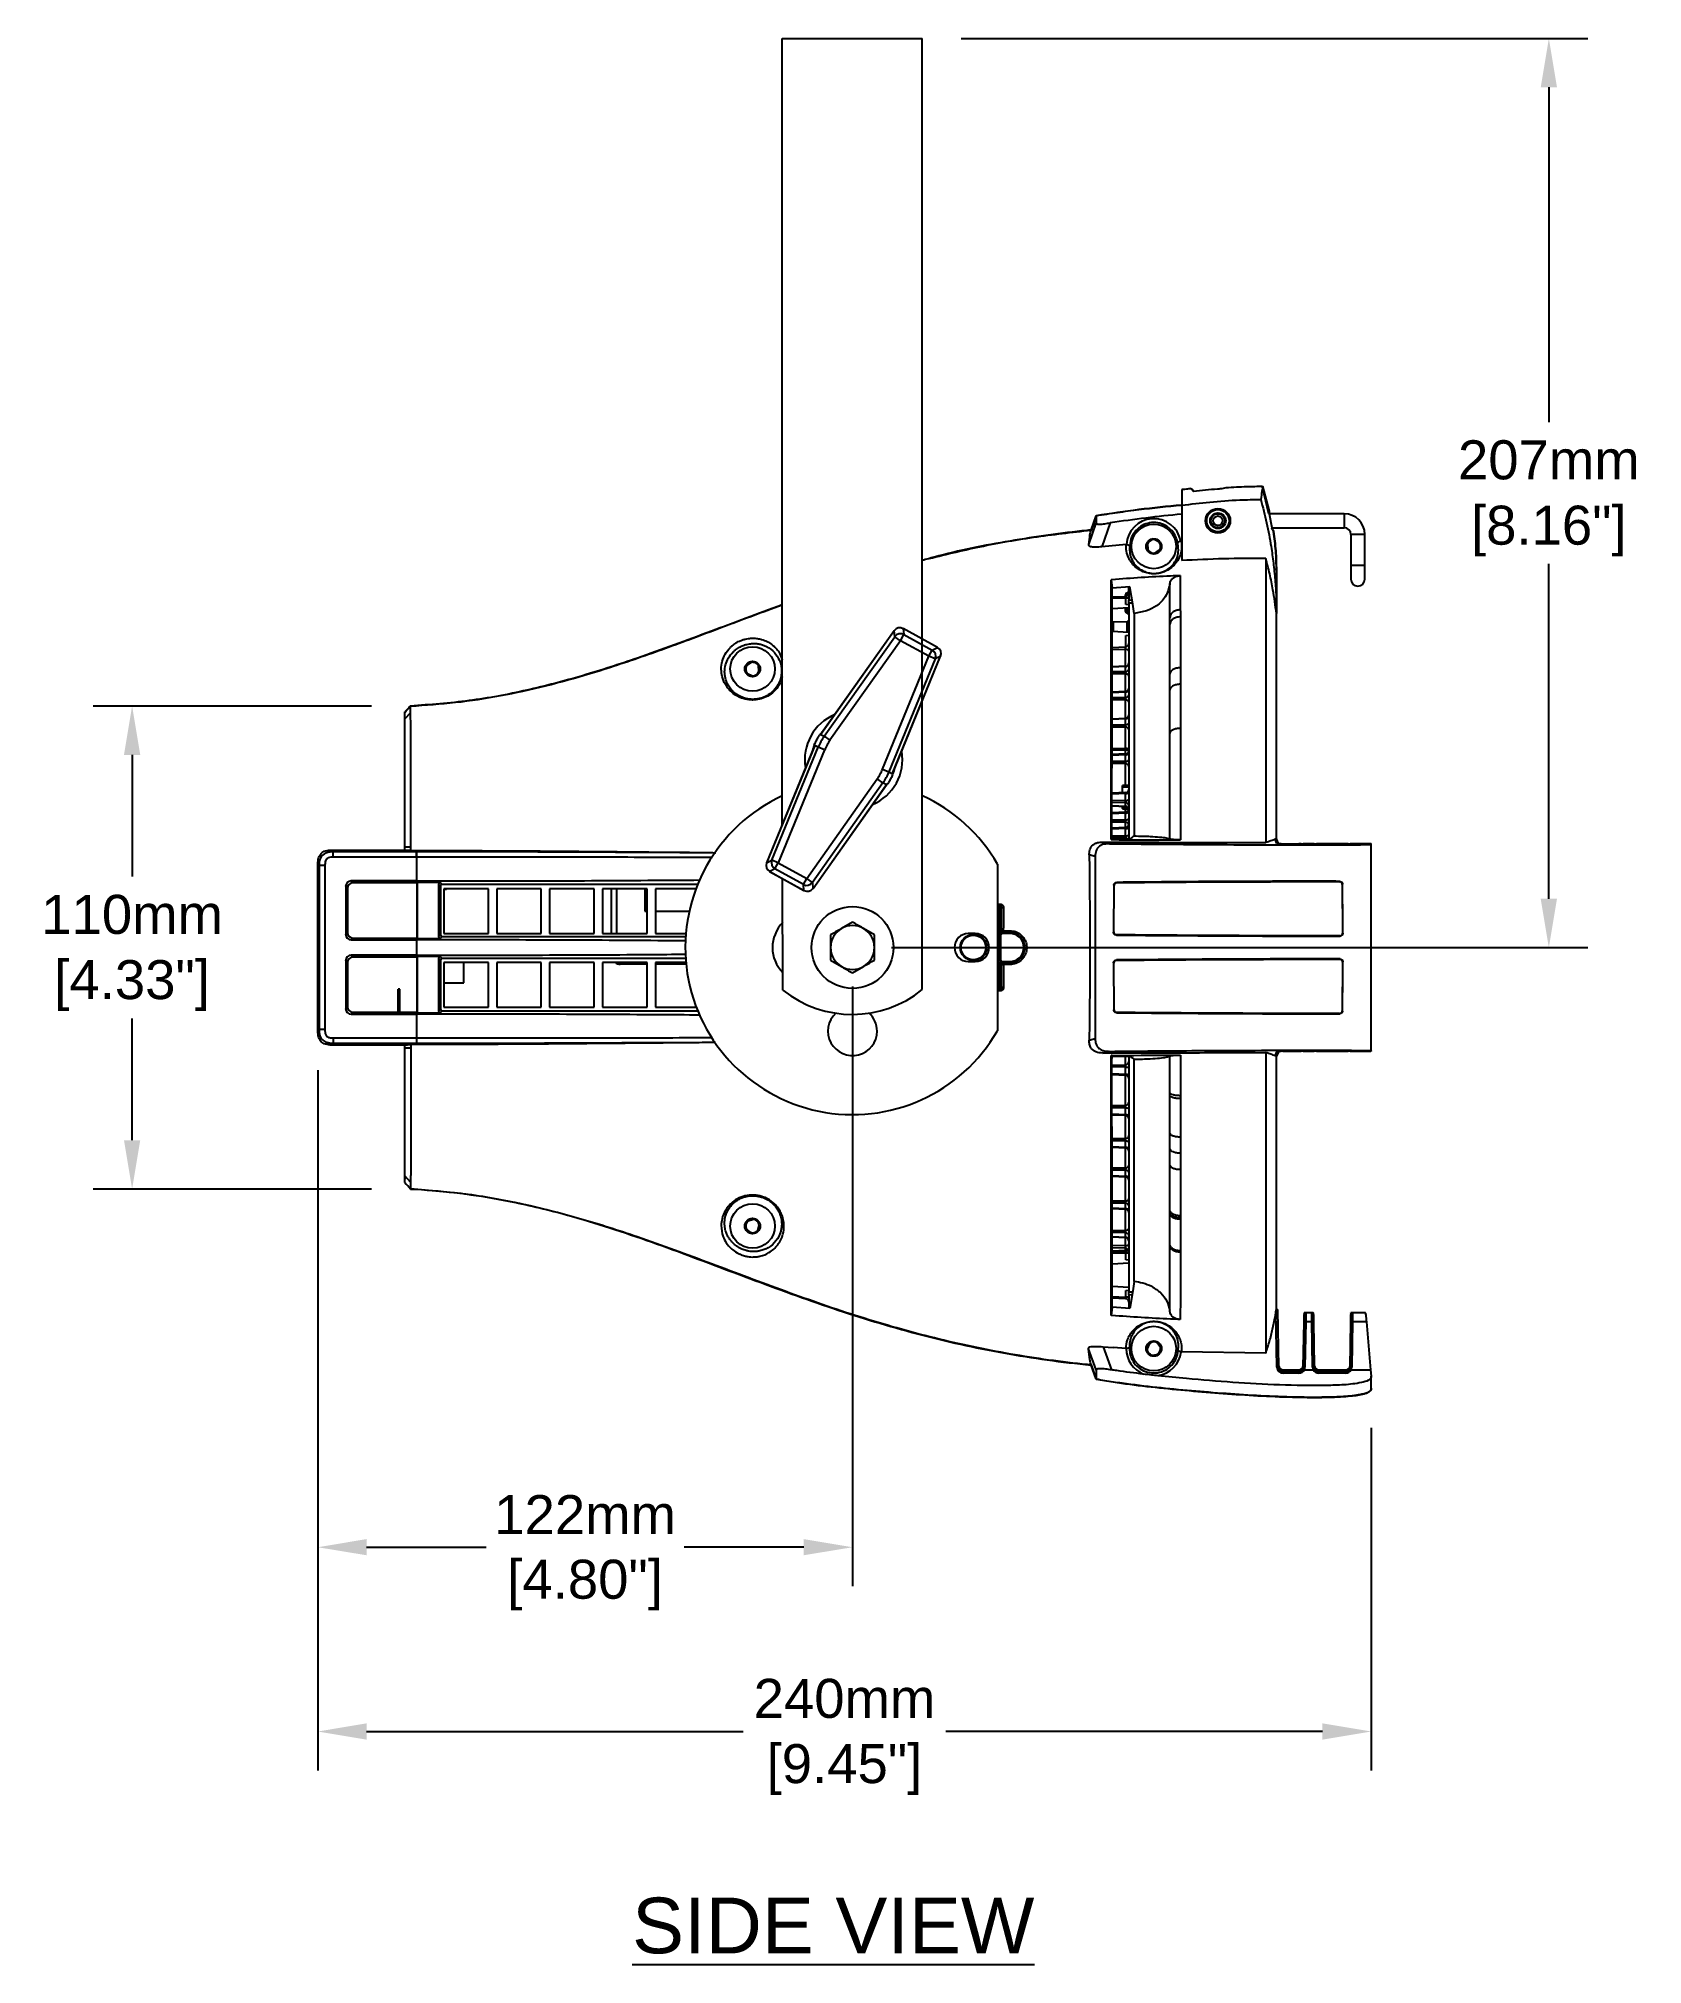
# Model space of a CAD drawing. Header units: inches. Extents: x 0.7 to 44.2, y 3.2 to 34.6.
# Drawn here: x 13.76 to 28.15, y 3.18 to 20.46 of the extents above; entities that cross this region are included whole.
import ezdxf
from ezdxf.enums import TextEntityAlignment as Align

# ---------------------------------------------------------------- set-up
doc = ezdxf.new("R2010")
doc.units = ezdxf.units.IN
doc.header["$MEASUREMENT"] = 0
doc.layers.add('DIM', color=1, linetype='Continuous')
doc.styles.add('Arial', font='arial.ttf')
doc.dimstyles.new('ETC EU Metric & ANSI.35 Stacked', dxfattribs={"dimscale": 2.666667, "dimtxt": 0.35, "dimasz": 0.4375, "dimexe": 0.35, "dimexo": 0.35, "dimgap": 0.116667, "dimtad": 0, "dimtih": 1, "dimtoh": 1, "dimdec": 0, "dimlfac": 25.4, "dimzin": 4, "dimdsep": 46, "dimtxsty": 'Arial', "dimcen": 0.175, "dimadec": 0, "dimazin": 0, "dimtfac": 0.75, "dimtdec": 0, "dimtofl": 0, "dimtmove": 0, "dimatfit": 3, "dimfxl": 1, "dimtolj": 1, "dimtzin": 0, "dimarcsym": 0})

msp = doc.modelspace()

# ---------------------------------------------------------------- texts
at = {"layer": 'DIM', "style": 'Arial'}
msp.add_text('%%USIDE VIEW', height=0.5, dxfattribs=at).set_placement((20.887, 3.278), align=Align.CENTER)

# ---------------------------------------------------------------- blocks, each defined once
blk = doc.blocks.new('*D4')
at = {"layer": 'Defpoints', "color": 0, "transparency": 16777216}
for p in [(21.686, 20.465), (27.307, 20.465), (21.06, 12.306)]:
    blk.add_point(p, dxfattribs=at)
at = {"layer": 'DIM', "color": 0, "lineweight": -2, "transparency": 16777216}
for p, q in [((22.036, 20.465), (27.657, 20.465)), ((27.307, 20.027), (27.307, 17.022)), ((27.307, 12.743), (27.307, 15.749)), ((21.41, 12.306), (27.657, 12.306))]:
    blk.add_line(p, q, dxfattribs=at)
at = {"layer": 'DIM', "color": 0, "transparency": 16777216}
for points in [[(27.234, 20.027), (27.38, 20.027), (27.307, 20.465)], [(27.234, 12.743), (27.38, 12.743), (27.307, 12.306)]]:
    blk.add_solid(points, dxfattribs=at)
at = {"layer": 'DIM', "color": 0, "transparency": 16777216, "char_height": 0.35, "attachment_point": 5, "style": 'Arial'}
for s, insert in [('\\A1;207mm', (27.307, 16.681)), ('\\A1;[8.16"]', (27.307, 16.044))]:
    blk.add_mtext(s, dxfattribs=dict(at, insert=insert))
blk = doc.blocks.new('*D5')
at = {"layer": 'Defpoints', "color": 0, "transparency": 16777216}
for p in [(21.06, 12.306), (16.263, 11.555), (16.263, 6.923)]:
    blk.add_point(p, dxfattribs=at)
at = {"layer": 'DIM', "color": 0, "lineweight": -2, "transparency": 16777216}
for p, q in [((21.06, 11.956), (21.06, 6.573)), ((16.263, 11.205), (16.263, 6.573)), ((16.7, 6.923), (17.772, 6.923)), ((20.622, 6.923), (19.551, 6.923))]:
    blk.add_line(p, q, dxfattribs=at)
at = {"layer": 'DIM', "color": 0, "transparency": 16777216}
for points in [[(16.7, 6.996), (16.7, 6.851), (16.263, 6.923)], [(20.622, 6.996), (20.622, 6.851), (21.06, 6.923)]]:
    blk.add_solid(points, dxfattribs=at)
at = {"layer": 'DIM', "color": 0, "transparency": 16777216, "char_height": 0.35, "attachment_point": 5, "style": 'Arial'}
for s, insert in [('\\A1;122mm', (18.661, 7.216)), ('\\A1;[4.80"]', (18.661, 6.583))]:
    blk.add_mtext(s, dxfattribs=dict(at, insert=insert))
blk = doc.blocks.new('*D6')
at = {"layer": 'Defpoints', "color": 0, "transparency": 16777216}
for p in [(16.263, 11.555), (25.714, 8.346), (25.714, 5.269)]:
    blk.add_point(p, dxfattribs=at)
at = {"layer": 'DIM', "color": 0, "lineweight": -2, "transparency": 16777216}
for p, q in [((16.263, 11.205), (16.263, 4.919)), ((25.714, 7.996), (25.714, 4.919)), ((16.7, 5.269), (20.079, 5.269)), ((25.276, 5.269), (21.897, 5.269))]:
    blk.add_line(p, q, dxfattribs=at)
at = {"layer": 'DIM', "color": 0, "transparency": 16777216}
for points in [[(16.7, 5.342), (16.7, 5.196), (16.263, 5.269)], [(25.276, 5.342), (25.276, 5.196), (25.714, 5.269)]]:
    blk.add_solid(points, dxfattribs=at)
at = {"layer": 'DIM', "color": 0, "transparency": 16777216, "char_height": 0.35, "attachment_point": 5, "style": 'Arial'}
for s, insert in [('\\A1;240mm', (20.988, 5.564)), ('\\A1;[9.45"]', (20.988, 4.928))]:
    blk.add_mtext(s, dxfattribs=dict(at, insert=insert))
blk = doc.blocks.new('*D9')
at = {"layer": 'Defpoints', "color": 0, "transparency": 16777216}
for p in [(14.597, 14.473), (17.095, 14.473), (17.095, 10.138)]:
    blk.add_point(p, dxfattribs=at)
at = {"layer": 'DIM', "color": 0, "lineweight": -2, "transparency": 16777216}
for p, q in [((16.745, 14.473), (14.247, 14.473)), ((14.597, 14.035), (14.597, 12.942)), ((14.597, 10.576), (14.597, 11.669)), ((16.745, 10.138), (14.247, 10.138))]:
    blk.add_line(p, q, dxfattribs=at)
at = {"layer": 'DIM', "color": 0, "transparency": 16777216}
for points in [[(14.524, 14.035), (14.67, 14.035), (14.597, 14.473)], [(14.524, 10.576), (14.67, 10.576), (14.597, 10.138)]]:
    blk.add_solid(points, dxfattribs=at)
at = {"layer": 'DIM', "color": 0, "transparency": 16777216, "char_height": 0.35, "attachment_point": 5, "style": 'Arial'}
for s, insert in [('\\A1;110mm', (14.597, 12.601)), ('\\A1;[4.33"]', (14.597, 11.965))]:
    blk.add_mtext(s, dxfattribs=dict(at, insert=insert))

# ---------------------------------------------------------------- dimensions: what is measured, and where the dimension line sits
at = {"layer": 'DIM'}
for base, p1, p2, picture, middle in [((27.307, 20.465), (21.06, 12.306), (21.686, 20.465), '*D4', (27.307, 16.385)), ((14.597, 14.473), (17.095, 10.138), (17.095, 14.473), '*D9', (14.597, 12.306))]:
    dim = msp.add_linear_dim(base=base, p1=p1, p2=p2, angle=90, dimstyle='ETC EU Metric & ANSI.35 Stacked', override={"dimpost": 'mm\\X'}, dxfattribs=at)
    dim.commit()
    dim.dimension.update_dxf_attribs({"geometry": picture, "text_midpoint": middle})
for base, p1, p2, picture, middle in [((16.263, 6.923), (21.06, 12.306), (16.263, 11.555), '*D5', (18.661, 6.923)), ((25.714, 5.269), (16.263, 11.555), (25.714, 8.346), '*D6', (20.988, 5.269))]:
    dim = msp.add_linear_dim(base=base, p1=p1, p2=p2, dimstyle='ETC EU Metric & ANSI.35 Stacked', override={"dimpost": 'mm\\X'}, dxfattribs=at)
    dim.commit()
    dim.dimension.update_dxf_attribs({"geometry": picture, "text_midpoint": middle})

# ---------------------------------------------------------------- linework, layer by layer
for p, q in [((20.43, 13.41), (20.43, 20.465)), ((20.43, 20.465), (21.686, 20.465)), ((21.686, 11.928), (21.686, 20.465)), ((24.013, 16.416), (24.096, 16.425)), ((24.095, 16.425), (24.096, 16.419)), ((24.096, 16.425), (24.119, 16.4)), ((24.377, 16.425), (24.411, 16.435)), ((24.794, 16.199), (24.738, 16.437)), ((24.739, 16.446), (24.797, 16.224)), ((24.013, 16.416), (24.013, 16.276)), ((24.013, 16.416), (24.013, 16.416)), ((24.013, 16.276), (24.013, 15.779)), ((23.179, 15.922), (23.247, 16.116)), ((23.247, 16.181), (23.2, 16.052)), ((23.2, 16.053), (23.247, 16.181)), ((23.247, 16.181), (23.247, 16.116)), ((23.373, 16.117), (23.298, 15.903)), ((24.281, 16.162), (24.273, 16.162)), ((24.281, 16.112), (24.273, 16.112)), ((24.37, 16.199), (24.338, 16.199)), ((24.797, 16.224), (24.797, 16.212)), ((24.827, 16.059), (24.797, 16.212)), ((25.471, 16.199), (24.799, 16.199)), ((25.471, 16.199), (25.471, 16.074)), ((23.514, 15.924), (23.298, 15.903)), ((23.514, 15.924), (23.518, 15.924)), ((23.707, 15.928), (23.71, 15.877)), ((23.765, 15.967), (23.751, 15.973)), ((23.811, 15.944), (23.765, 15.967)), ((24.005, 15.956), (24.008, 15.956)), ((24.338, 16.074), (24.37, 16.074)), ((24.363, 16.074), (24.354, 16.071)), ((24.364, 16.074), (24.365, 16.072)), ((24.827, 16.059), (24.823, 16.074)), ((24.824, 16.074), (25.471, 16.074)), ((24.827, 16.059), (24.837, 16.04)), ((24.833, 16.039), (24.837, 16.039)), ((25.531, 16.014), (25.531, 15.734)), ((25.656, 16.014), (25.531, 16.014)), ((25.656, 15.734), (25.656, 16.014)), ((23.71, 15.877), (23.711, 15.865)), ((23.761, 15.838), (23.76, 15.837)), ((23.767, 15.842), (23.773, 15.846)), ((23.773, 15.846), (23.815, 15.874)), ((23.815, 15.874), (23.816, 15.875)), ((23.82, 15.884), (23.816, 15.875)), ((23.828, 15.882), (23.816, 15.875)), ((23.828, 15.882), (23.828, 15.883)), ((25.531, 15.734), (25.531, 15.612)), ((25.656, 15.734), (25.531, 15.734)), ((25.656, 15.612), (25.656, 15.734)), ((23.381, 15.607), (23.388, 15.532)), ((24.863, 15.692), (24.863, 15.304)), ((24.863, 15.692), (24.863, 15.692)), ((23.549, 15.543), (23.388, 15.532)), ((23.388, 15.454), (23.509, 15.458)), ((23.511, 15.443), (23.388, 15.439)), ((23.508, 15.458), (23.508, 15.473)), ((23.511, 15.384), (23.511, 15.443)), ((23.538, 15.443), (23.511, 15.443)), ((23.526, 15.489), (23.52, 15.488)), ((23.52, 15.488), (23.522, 15.48)), ((23.525, 15.48), (23.522, 15.48)), ((23.522, 15.48), (23.522, 15.461)), ((23.525, 15.48), (23.526, 15.489)), ((23.525, 15.463), (23.525, 15.48)), ((23.538, 15.484), (23.538, 15.544)), ((23.538, 15.484), (23.538, 15.426)), ((23.559, 15.483), (23.538, 15.484)), ((23.538, 15.426), (23.568, 15.424)), ((23.538, 15.398), (23.538, 13.28)), ((23.573, 15.396), (23.538, 15.398)), ((23.538, 15.356), (23.388, 15.347)), ((23.524, 15.23), (23.397, 15.226)), ((23.397, 15.226), (23.397, 15.144)), ((23.508, 15.322), (23.508, 15.354)), ((23.538, 15.381), (23.511, 15.384)), ((23.522, 15.355), (23.522, 15.329)), ((23.522, 15.329), (23.525, 15.328)), ((23.525, 15.307), (23.522, 15.307)), ((23.524, 15.136), (23.524, 15.23)), ((23.525, 15.328), (23.525, 15.355)), ((24.863, 13.275), (24.863, 15.304)), ((24.863, 15.304), (24.863, 15.304)), ((24.863, 15.225), (24.863, 15.304)), ((24.863, 15.225), (24.863, 15.225)), ((21.433, 15.149), (20.775, 14.219)), ((21.433, 15.149), (20.782, 14.229)), ((20.807, 14.202), (21.44, 15.096)), ((21.49, 15.06), (20.857, 14.166)), ((21.433, 15.149), (21.433, 15.149)), ((21.434, 15.151), (21.434, 15.15)), ((21.44, 15.096), (21.434, 15.15)), ((21.49, 15.06), (21.44, 15.096)), ((21.49, 15.06), (21.52, 15.115)), ((21.745, 14.921), (21.49, 15.06)), ((21.823, 14.999), (21.514, 15.168)), ((21.515, 15.168), (21.52, 15.115)), ((21.822, 14.999), (21.515, 15.168)), ((21.52, 15.115), (21.775, 14.975)), ((23.388, 15.144), (23.538, 15.135)), ((23.511, 15.108), (23.538, 15.11)), ((23.511, 15.005), (23.511, 15.108)), ((20.164, 14.875), (20.152, 14.865)), ((21.329, 13.907), (21.745, 14.921)), ((21.802, 14.897), (21.387, 13.883)), ((21.418, 13.866), (21.85, 14.92)), ((21.423, 13.876), (21.85, 14.92)), ((21.745, 14.921), (21.775, 14.975)), ((21.802, 14.897), (21.745, 14.921)), ((21.775, 14.975), (21.822, 14.999)), ((21.851, 14.921), (21.802, 14.897)), ((21.85, 14.92), (21.85, 14.92)), ((21.851, 14.921), (21.851, 14.922)), ((23.388, 15), (23.509, 15.005)), ((23.509, 14.982), (23.388, 14.977)), ((23.509, 14.83), (23.509, 14.982)), ((20.152, 14.865), (20.11, 14.836)), ((20.117, 14.766), (20.164, 14.745)), ((20.164, 14.745), (20.175, 14.74)), ((20.209, 14.846), (20.216, 14.838)), ((20.214, 14.852), (20.214, 14.852)), ((20.214, 14.852), (20.216, 14.837)), ((20.216, 14.837), (20.216, 14.838)), ((20.221, 14.786), (20.216, 14.837)), ((20.222, 14.779), (20.221, 14.786)), ((23.51, 14.83), (23.388, 14.824)), ((23.388, 14.782), (23.509, 14.783)), ((23.509, 14.762), (23.388, 14.761)), ((23.509, 14.783), (23.509, 14.827)), ((23.509, 14.603), (23.509, 14.762)), ((23.51, 14.603), (23.388, 14.597)), ((23.388, 14.55), (23.509, 14.55)), ((23.509, 14.529), (23.388, 14.529)), ((23.509, 14.55), (23.509, 14.599)), ((23.509, 14.363), (23.509, 14.529)), ((17.044, 14.36), (17.044, 14.42)), ((17.092, 14.41), (17.044, 14.36)), ((17.094, 14.472), (17.095, 14.473)), ((23.388, 14.451), (23.388, 14.451)), ((23.51, 14.363), (23.388, 14.357)), ((23.509, 14.305), (23.509, 14.358)), ((20.775, 14.219), (20.807, 14.202)), ((20.807, 14.202), (20.857, 14.166)), ((23.388, 14.305), (23.509, 14.305)), ((23.509, 14.284), (23.388, 14.284)), ((23.509, 14.093), (23.509, 14.284)), ((20.721, 14.12), (20.289, 13.066)), ((20.716, 14.11), (20.289, 13.066)), ((20.337, 13.089), (20.752, 14.103)), ((20.81, 14.079), (20.394, 13.065)), ((20.752, 14.103), (20.721, 14.12)), ((20.81, 14.079), (20.752, 14.103)), ((23.388, 14.094), (23.509, 14.093)), ((23.509, 14.076), (23.388, 14.078)), ((23.51, 14.043), (23.388, 14.037)), ((23.509, 14.043), (23.509, 14.076)), ((23.509, 13.978), (23.509, 14.036)), ((21.329, 13.907), (21.387, 13.883)), ((21.387, 13.883), (21.418, 13.866)), ((23.388, 13.979), (23.509, 13.978)), ((23.509, 13.957), (23.388, 13.958)), ((23.509, 13.761), (23.509, 13.957)), ((20.649, 12.926), (21.282, 13.82)), ((21.333, 13.784), (20.7, 12.89)), ((20.706, 12.837), (21.364, 13.767)), ((20.706, 12.837), (21.357, 13.757)), ((21.333, 13.784), (21.282, 13.82)), ((21.364, 13.767), (21.333, 13.784)), ((23.51, 13.696), (23.388, 13.69)), ((23.538, 13.763), (23.481, 13.76)), ((23.481, 13.76), (23.481, 13.759)), ((23.481, 13.695), (23.481, 13.744)), ((23.509, 13.626), (23.509, 13.688)), ((23.509, 13.606), (23.387, 13.608)), ((23.388, 13.628), (23.509, 13.626)), ((23.388, 13.58), (23.509, 13.574)), ((23.388, 13.579), (23.51, 13.573)), ((23.51, 13.521), (23.388, 13.514)), ((23.51, 13.512), (23.388, 13.506)), ((23.481, 13.568), (23.481, 13.574)), ((23.481, 13.568), (23.527, 13.565)), ((23.481, 13.553), (23.481, 13.552)), ((23.537, 13.55), (23.481, 13.553)), ((23.481, 13.552), (23.538, 13.549)), ((23.509, 13.574), (23.509, 13.606)), ((23.509, 13.521), (23.509, 13.55)), ((23.51, 13.452), (23.51, 13.512)), ((23.388, 13.453), (23.51, 13.452)), ((23.509, 13.431), (23.388, 13.432)), ((23.51, 13.383), (23.388, 13.377)), ((23.509, 13.383), (23.509, 13.431)), ((23.509, 13.308), (23.509, 13.373)), ((16.387, 13.181), (16.401, 13.167)), ((16.387, 13.181), (17.044, 13.181)), ((16.401, 13.167), (17.148, 13.167)), ((17.044, 13.179), (17.044, 13.208)), ((17.095, 13.208), (17.044, 13.208)), ((17.095, 13.177), (17.159, 13.177)), ((17.148, 13.167), (17.15, 13.167)), ((17.15, 13.167), (17.159, 13.177)), ((23.306, 13.253), (23.365, 13.238)), ((23.381, 13.274), (23.388, 13.282)), ((23.381, 13.274), (23.388, 13.274)), ((23.388, 13.311), (23.509, 13.308)), ((23.509, 13.289), (23.388, 13.292)), ((23.388, 13.282), (23.549, 13.282)), ((23.388, 13.282), (23.388, 13.274)), ((23.388, 13.282), (23.388, 13.282)), ((23.509, 13.282), (23.509, 13.289)), ((24.867, 13.24), (24.852, 13.278)), ((24.865, 13.282), (24.863, 13.282)), ((24.877, 13.24), (24.864, 13.272)), ((24.882, 13.24), (24.865, 13.282)), ((24.922, 13.237), (25.065, 13.237)), ((24.922, 13.237), (24.922, 13.235)), ((25.065, 13.235), (24.922, 13.235)), ((25.065, 13.235), (24.922, 13.235)), ((24.922, 13.235), (24.922, 13.235)), ((25.065, 13.237), (25.104, 13.237)), ((25.065, 13.235), (25.065, 13.237)), ((25.065, 13.235), (25.065, 13.235)), ((25.203, 13.237), (25.104, 13.237)), ((25.203, 13.237), (25.242, 13.237)), ((25.485, 13.237), (25.242, 13.237)), ((25.242, 13.237), (25.242, 13.235)), ((25.485, 13.235), (25.242, 13.235)), ((25.485, 13.235), (25.242, 13.235)), ((25.242, 13.235), (25.242, 13.235)), ((25.485, 13.237), (25.524, 13.237)), ((25.485, 13.235), (25.485, 13.237)), ((25.485, 13.235), (25.485, 13.235)), ((25.711, 13.237), (25.524, 13.237)), ((25.713, 11.377), (25.713, 13.234)), ((25.714, 11.377), (25.714, 13.235)), ((16.277, 13.043), (16.263, 13.057)), ((16.263, 11.555), (16.263, 13.057)), ((16.277, 11.569), (16.277, 13.043)), ((16.327, 13.043), (16.327, 11.569)), ((17.148, 13.118), (16.401, 13.118)), ((17.148, 13.118), (17.148, 12.903)), ((17.15, 13.118), (17.148, 13.118)), ((20.288, 13.065), (20.337, 13.089)), ((20.288, 13.065), (20.288, 13.064)), ((20.289, 13.066), (20.289, 13.066)), ((20.316, 12.987), (20.625, 12.818)), ((20.364, 13.011), (20.317, 12.987)), ((20.317, 12.987), (20.624, 12.818)), ((20.394, 13.065), (20.337, 13.089)), ((20.364, 13.011), (20.394, 13.065)), ((20.619, 12.871), (20.364, 13.011)), ((20.394, 13.065), (20.649, 12.926)), ((22.36, 13.054), (22.36, 11.557)), ((23.237, 13.123), (23.184, 13.137)), ((23.237, 13.123), (23.237, 11.488)), ((16.513, 12.853), (16.513, 12.425)), ((16.53, 12.837), (16.513, 12.853)), ((16.53, 12.837), (16.53, 12.441)), ((17.148, 12.903), (16.563, 12.903)), ((16.563, 12.903), (16.58, 12.887)), ((17.153, 12.887), (16.58, 12.887)), ((17.153, 12.887), (17.158, 12.891)), ((17.153, 12.391), (17.153, 12.887)), ((17.36, 12.891), (17.158, 12.891)), ((17.158, 12.387), (17.158, 12.891)), ((17.363, 12.858), (17.346, 12.876)), ((17.346, 12.876), (17.346, 12.402)), ((17.348, 12.903), (17.348, 12.903)), ((17.348, 12.903), (17.378, 12.873)), ((17.36, 12.891), (17.348, 12.903)), ((17.363, 12.858), (17.363, 12.42)), ((19.671, 12.873), (17.378, 12.873)), ((17.793, 12.833), (17.393, 12.833)), ((17.393, 12.833), (17.393, 12.433)), ((17.419, 12.827), (17.393, 12.827)), ((17.419, 12.833), (17.419, 12.827)), ((17.793, 12.433), (17.793, 12.833)), ((18.268, 12.833), (17.868, 12.833)), ((17.868, 12.833), (17.868, 12.433)), ((18.268, 12.433), (18.268, 12.833)), ((18.743, 12.833), (18.343, 12.833)), ((18.343, 12.833), (18.343, 12.433)), ((18.743, 12.433), (18.743, 12.833)), ((19.218, 12.833), (18.818, 12.833)), ((18.818, 12.833), (18.818, 12.433)), ((18.897, 12.433), (18.897, 12.833)), ((18.945, 12.433), (18.945, 12.833)), ((19.197, 12.833), (19.197, 12.631)), ((19.218, 12.433), (19.218, 12.833)), ((19.655, 12.833), (19.293, 12.833)), ((19.293, 12.833), (19.293, 12.433)), ((20.436, 11.922), (20.432, 12.924)), ((20.619, 12.871), (20.649, 12.926)), ((20.624, 12.818), (20.619, 12.871)), ((20.7, 12.89), (20.649, 12.926)), ((20.7, 12.89), (20.705, 12.836)), ((20.705, 12.835), (20.705, 12.836)), ((20.706, 12.837), (20.706, 12.837)), ((23.405, 12.866), (23.402, 12.443)), ((23.407, 12.863), (23.405, 12.866)), ((23.405, 12.446), (23.407, 12.863)), ((23.43, 12.891), (23.432, 12.888)), ((25.428, 12.897), (25.431, 12.9)), ((25.456, 12.875), (25.453, 12.872)), ((25.453, 12.872), (25.456, 12.436)), ((19.197, 12.631), (19.218, 12.631)), ((19.293, 12.631), (19.595, 12.631)), ((22.36, 12.696), (22.385, 12.696)), ((22.383, 12.682), (22.36, 12.682)), ((22.36, 12.67), (22.37, 12.67)), ((22.37, 12.655), (22.36, 12.655)), ((22.37, 12.67), (22.383, 12.682)), ((22.37, 12.655), (22.37, 12.67)), ((22.37, 12.423), (22.37, 12.655)), ((22.385, 12.655), (22.37, 12.655)), ((22.397, 12.667), (22.385, 12.655)), ((22.385, 12.655), (22.385, 12.45)), ((22.397, 12.458), (22.397, 12.667)), ((21.06, 12.533), (20.961, 12.476)), ((21.256, 12.419), (21.158, 12.476)), ((22.385, 12.45), (22.397, 12.458)), ((16.513, 12.425), (16.53, 12.441)), ((16.58, 12.391), (16.563, 12.375)), ((16.563, 12.375), (17.148, 12.375)), ((16.58, 12.391), (17.153, 12.391)), ((17.148, 12.375), (17.148, 12.237)), ((17.153, 12.391), (17.158, 12.387)), ((17.158, 12.387), (17.36, 12.387)), ((17.346, 12.402), (17.363, 12.42)), ((17.378, 12.405), (17.348, 12.375)), ((17.348, 12.375), (17.36, 12.387)), ((17.348, 12.375), (17.348, 12.375)), ((17.378, 12.405), (19.563, 12.405)), ((17.393, 12.433), (17.793, 12.433)), ((17.868, 12.433), (18.268, 12.433)), ((18.343, 12.433), (18.743, 12.433)), ((18.818, 12.433), (19.218, 12.433)), ((19.293, 12.433), (19.565, 12.433)), ((22.161, 12.431), (22.099, 12.431)), ((22.385, 12.421), (22.37, 12.423)), ((22.37, 12.192), (22.37, 12.419)), ((22.385, 12.419), (22.37, 12.419)), ((22.388, 12.416), (22.385, 12.419)), ((22.385, 12.419), (22.385, 12.192)), ((22.388, 12.416), (22.388, 12.195)), ((22.399, 12.435), (22.403, 12.431)), ((22.412, 12.443), (22.4, 12.435)), ((22.471, 12.431), (22.403, 12.431)), ((22.471, 12.443), (22.412, 12.443)), ((22.471, 12.431), (22.471, 12.443)), ((23.402, 12.443), (23.405, 12.446)), ((23.429, 12.42), (23.427, 12.418)), ((25.434, 12.409), (25.431, 12.411)), ((25.456, 12.436), (25.459, 12.434)), ((16.513, 12.187), (16.513, 11.758)), ((16.53, 12.17), (16.513, 12.187)), ((16.53, 12.17), (16.53, 11.775)), ((17.148, 12.237), (16.563, 12.237)), ((16.563, 12.237), (16.58, 12.22)), ((17.153, 12.22), (16.58, 12.22)), ((17.153, 12.22), (17.158, 12.225)), ((17.153, 11.725), (17.153, 12.22)), ((17.36, 12.225), (17.158, 12.225)), ((17.158, 11.72), (17.158, 12.225)), ((17.363, 12.192), (17.346, 12.21)), ((17.346, 12.21), (17.346, 11.735)), ((17.348, 12.237), (17.378, 12.207)), ((17.348, 12.237), (17.348, 12.237)), ((17.36, 12.225), (17.348, 12.237)), ((17.363, 12.192), (17.363, 11.753)), ((19.563, 12.207), (17.378, 12.207)), ((17.793, 12.171), (17.393, 12.171)), ((17.393, 12.171), (17.393, 11.771)), ((17.572, 11.988), (17.572, 12.171)), ((17.793, 11.771), (17.793, 12.171)), ((18.268, 12.171), (17.868, 12.171)), ((17.868, 12.171), (17.868, 11.771)), ((18.268, 11.771), (18.268, 12.171)), ((18.743, 12.171), (18.343, 12.171)), ((18.343, 12.171), (18.343, 11.771)), ((18.743, 11.771), (18.743, 12.171)), ((19.218, 12.171), (18.818, 12.171)), ((18.818, 12.171), (18.818, 11.771)), ((18.976, 12.171), (18.976, 12.157)), ((19.218, 12.157), (18.976, 12.157)), ((19.218, 11.771), (19.218, 12.171)), ((19.566, 12.171), (19.293, 12.171)), ((19.293, 12.171), (19.293, 11.771)), ((19.567, 12.157), (19.293, 12.157)), ((20.863, 12.192), (20.961, 12.135)), ((21.06, 12.078), (21.158, 12.135)), ((22.099, 12.181), (22.161, 12.181)), ((22.385, 12.192), (22.37, 12.192)), ((22.385, 12.19), (22.37, 12.188)), ((22.37, 11.957), (22.37, 12.188)), ((22.385, 12.192), (22.388, 12.195)), ((22.385, 12.161), (22.385, 11.957)), ((22.397, 12.153), (22.385, 12.161)), ((22.397, 11.945), (22.397, 12.153)), ((22.403, 12.18), (22.399, 12.176)), ((22.4, 12.176), (22.412, 12.168)), ((22.403, 12.18), (22.471, 12.18)), ((22.412, 12.168), (22.471, 12.169)), ((22.471, 12.18), (22.471, 12.169)), ((23.402, 12.168), (23.405, 11.746)), ((23.405, 12.166), (23.402, 12.168)), ((23.407, 11.748), (23.405, 12.166)), ((23.427, 12.194), (23.429, 12.191)), ((25.431, 12.2), (25.434, 12.203)), ((25.456, 12.175), (25.453, 11.739)), ((25.459, 12.178), (25.456, 12.175)), ((16.999, 11.931), (16.984, 11.931)), ((16.984, 11.9), (16.984, 11.931)), ((16.999, 11.9), (16.999, 11.931)), ((17.393, 11.988), (17.572, 11.988)), ((22.36, 11.957), (22.37, 11.957)), ((22.37, 11.942), (22.36, 11.942)), ((22.36, 11.929), (22.383, 11.929)), ((22.37, 11.942), (22.37, 11.957)), ((22.385, 11.957), (22.37, 11.957)), ((22.383, 11.929), (22.37, 11.942)), ((22.385, 11.957), (22.397, 11.945)), ((16.513, 11.758), (16.53, 11.775)), ((16.999, 11.9), (16.984, 11.9)), ((16.984, 11.86), (16.984, 11.9)), ((16.999, 11.86), (16.984, 11.86)), ((16.984, 11.774), (16.984, 11.86)), ((16.999, 11.774), (16.984, 11.774)), ((16.984, 11.725), (16.984, 11.774)), ((16.999, 11.86), (16.999, 11.9)), ((16.999, 11.774), (16.999, 11.86)), ((16.999, 11.725), (16.999, 11.774)), ((17.393, 11.771), (17.793, 11.771)), ((17.868, 11.771), (18.268, 11.771)), ((18.343, 11.771), (18.743, 11.771)), ((18.818, 11.771), (19.218, 11.771)), ((19.293, 11.771), (19.658, 11.771)), ((22.385, 11.916), (22.36, 11.916)), ((16.58, 11.725), (16.563, 11.708)), ((16.563, 11.708), (17.148, 11.708)), ((16.58, 11.725), (17.153, 11.725)), ((17.148, 11.708), (17.148, 11.494)), ((17.153, 11.725), (17.158, 11.72)), ((17.158, 11.72), (17.36, 11.72)), ((17.346, 11.735), (17.363, 11.753)), ((17.378, 11.738), (17.348, 11.708)), ((17.348, 11.708), (17.36, 11.72)), ((17.348, 11.708), (17.348, 11.708)), ((17.378, 11.738), (19.671, 11.738)), ((23.405, 11.746), (23.407, 11.748)), ((23.432, 11.723), (23.43, 11.721)), ((25.431, 11.712), (25.428, 11.714)), ((25.453, 11.739), (25.456, 11.736)), ((16.263, 11.555), (16.277, 11.569)), ((16.401, 11.444), (16.387, 11.43)), ((17.044, 11.43), (16.387, 11.43)), ((16.401, 11.494), (17.148, 11.494)), ((17.148, 11.444), (16.401, 11.444)), ((17.044, 11.403), (17.044, 11.432)), ((17.159, 11.435), (17.098, 11.435)), ((17.148, 11.494), (17.15, 11.494)), ((17.148, 11.494), (17.148, 11.444)), ((17.15, 11.444), (17.148, 11.444)), ((17.15, 11.444), (17.159, 11.435)), ((23.184, 11.475), (23.237, 11.488)), ((17.098, 11.403), (17.044, 11.403)), ((23.365, 11.374), (23.305, 11.359)), ((23.388, 11.337), (23.381, 11.337)), ((23.388, 11.329), (23.381, 11.337)), ((23.388, 11.329), (23.388, 11.337)), ((23.388, 11.329), (23.549, 11.33)), ((23.388, 11.251), (23.509, 11.253)), ((23.509, 11.253), (23.509, 11.33)), ((23.538, 11.33), (23.538, 9.214)), ((24.002, 11.339), (24.003, 10.976)), ((24.852, 11.333), (24.867, 11.371)), ((24.863, 9.056), (24.863, 11.336)), ((24.865, 11.33), (24.863, 11.33)), ((24.864, 11.339), (24.878, 11.374)), ((24.882, 11.371), (24.865, 11.33)), ((24.922, 11.376), (25.065, 11.376)), ((24.922, 11.376), (25.065, 11.376)), ((24.922, 11.376), (24.922, 11.376)), ((24.922, 11.376), (24.922, 11.375)), ((24.922, 11.375), (25.065, 11.375)), ((25.065, 11.376), (25.065, 11.376)), ((25.065, 11.375), (25.065, 11.376)), ((25.104, 11.375), (25.065, 11.375)), ((25.104, 11.375), (25.203, 11.375)), ((25.242, 11.375), (25.203, 11.375)), ((25.242, 11.376), (25.485, 11.376)), ((25.242, 11.376), (25.485, 11.376)), ((25.242, 11.376), (25.242, 11.376)), ((25.242, 11.376), (25.242, 11.375)), ((25.485, 11.375), (25.242, 11.375)), ((25.485, 11.376), (25.485, 11.376)), ((25.485, 11.375), (25.485, 11.376)), ((25.524, 11.375), (25.485, 11.375)), ((25.524, 11.375), (25.711, 11.375)), ((25.713, 11.377), (25.711, 11.375)), ((23.388, 11.175), (23.509, 11.17)), ((23.388, 11.166), (23.51, 11.16)), ((23.509, 11.17), (23.509, 11.234)), ((23.509, 10.888), (23.509, 11.16)), ((24.003, 10.95), (24.003, 10.604)), ((23.388, 10.887), (23.509, 10.888)), ((23.388, 10.813), (23.509, 10.808)), ((23.388, 10.805), (23.51, 10.8)), ((23.509, 10.808), (23.509, 10.868)), ((23.509, 10.592), (23.509, 10.8)), ((23.388, 10.591), (23.509, 10.592)), ((23.509, 10.514), (23.509, 10.572)), ((23.388, 10.52), (23.509, 10.514)), ((23.388, 10.514), (23.51, 10.508)), ((23.509, 10.328), (23.509, 10.508)), ((17.095, 10.199), (17.044, 10.256)), ((17.044, 10.196), (17.044, 10.256)), ((17.044, 10.242), (17.044, 10.226)), ((23.388, 10.327), (23.509, 10.328)), ((23.388, 10.259), (23.509, 10.253)), ((23.388, 10.254), (23.51, 10.248)), ((23.509, 10.253), (23.509, 10.307)), ((23.509, 10.031), (23.509, 10.248)), ((17.095, 10.199), (17.095, 10.139)), ((23.388, 10.031), (23.509, 10.031)), ((20.172, 9.866), (20.123, 9.851)), ((23.388, 9.968), (23.509, 9.962)), ((23.388, 9.964), (23.51, 9.958)), ((23.509, 9.962), (23.509, 10.01)), ((23.509, 9.767), (23.509, 9.958)), ((20.096, 9.793), (20.096, 9.794)), ((20.102, 9.788), (20.107, 9.783)), ((20.107, 9.783), (20.144, 9.748)), ((20.123, 9.851), (20.112, 9.848)), ((20.144, 9.748), (20.145, 9.747)), ((20.155, 9.745), (20.145, 9.747)), ((20.155, 9.737), (20.145, 9.747)), ((20.155, 9.737), (20.155, 9.737)), ((20.211, 9.768), (20.223, 9.818)), ((23.388, 9.768), (23.509, 9.767)), ((23.388, 9.711), (23.509, 9.705)), ((23.388, 9.708), (23.51, 9.703)), ((23.509, 9.705), (23.509, 9.747)), ((23.509, 9.63), (23.509, 9.703)), ((23.388, 9.634), (23.509, 9.63)), ((23.509, 9.607), (23.388, 9.611)), ((23.388, 9.584), (23.509, 9.588)), ((23.388, 9.574), (23.509, 9.578)), ((23.511, 9.563), (23.388, 9.559)), ((23.509, 9.588), (23.509, 9.607)), ((23.538, 9.563), (23.511, 9.563)), ((23.511, 9.504), (23.511, 9.563)), ((23.388, 9.467), (23.538, 9.476)), ((23.538, 9.501), (23.511, 9.504)), ((23.538, 9.255), (23.388, 9.264)), ((23.388, 9.173), (23.511, 9.168)), ((23.511, 9.228), (23.538, 9.23)), ((23.511, 9.168), (23.511, 9.228)), ((23.538, 9.168), (23.511, 9.168)), ((23.538, 9.214), (23.573, 9.216)), ((23.568, 9.188), (23.538, 9.186)), ((23.538, 9.186), (23.538, 9.068)), ((23.388, 9.079), (23.381, 9.003)), ((23.509, 9.154), (23.388, 9.158)), ((23.549, 9.067), (23.388, 9.079)), ((24.859, 9.037), (24.863, 9.058)), ((24.868, 8.539), (24.859, 9.037)), ((24.874, 9.055), (24.883, 8.538)), ((25.111, 8.944), (25.112, 9.011)), ((25.127, 9.026), (25.112, 9.026)), ((25.112, 9.024), (25.112, 9.026)), ((25.112, 9.024), (25.112, 9.011)), ((25.12, 9.024), (25.112, 9.024)), ((25.127, 9.026), (25.126, 8.947)), ((25.18, 9.026), (25.127, 9.026)), ((25.194, 9.026), (25.18, 9.026)), ((25.181, 8.947), (25.18, 9.026)), ((25.195, 9.024), (25.187, 9.024)), ((25.194, 9.026), (25.195, 9.024)), ((25.195, 9.011), (25.195, 9.024)), ((25.195, 9.011), (25.196, 8.944)), ((25.531, 8.944), (25.532, 9.011)), ((25.547, 9.026), (25.532, 9.026)), ((25.532, 9.024), (25.532, 9.026)), ((25.532, 9.024), (25.532, 9.011)), ((25.54, 9.024), (25.532, 9.024)), ((25.547, 9.026), (25.546, 8.947)), ((25.661, 9.026), (25.547, 9.026)), ((25.104, 8.538), (25.111, 8.944)), ((25.126, 8.947), (25.119, 8.54)), ((25.181, 8.947), (25.126, 8.947)), ((25.188, 8.54), (25.181, 8.947)), ((25.196, 8.944), (25.203, 8.538)), ((25.196, 8.934), (25.203, 8.555)), ((25.524, 8.538), (25.531, 8.944)), ((25.546, 8.947), (25.539, 8.54)), ((25.67, 8.947), (25.546, 8.947)), ((25.67, 8.947), (25.708, 8.516)), ((23.247, 8.514), (23.177, 8.704)), ((23.308, 8.722), (23.383, 8.515)), ((23.308, 8.722), (23.398, 8.717)), ((23.514, 8.706), (23.398, 8.717)), ((23.515, 8.706), (23.514, 8.706)), ((23.696, 8.691), (23.703, 8.705)), ((23.696, 8.691), (23.696, 8.691)), ((23.703, 8.705), (23.702, 8.704)), ((23.704, 8.694), (23.702, 8.704)), ((23.724, 8.752), (23.703, 8.705)), ((23.726, 8.758), (23.724, 8.752)), ((23.73, 8.765), (23.73, 8.766)), ((23.743, 8.648), (23.794, 8.653)), ((23.793, 8.759), (23.786, 8.768)), ((23.823, 8.717), (23.793, 8.759)), ((24.011, 8.676), (24.01, 8.676)), ((24.767, 8.666), (24.011, 8.676)), ((23.2, 8.559), (23.247, 8.431)), ((23.247, 8.431), (23.2, 8.558)), ((23.247, 8.514), (23.247, 8.431)), ((24.923, 8.516), (24.923, 8.498)), ((24.923, 8.516), (25.064, 8.516)), ((24.923, 8.498), (24.923, 8.484)), ((24.923, 8.498), (25.064, 8.498)), ((25.064, 8.484), (24.923, 8.484)), ((25.064, 8.498), (25.064, 8.516)), ((25.064, 8.498), (25.064, 8.484)), ((25.113, 8.516), (25.193, 8.516)), ((25.243, 8.516), (25.243, 8.498)), ((25.243, 8.516), (25.484, 8.516)), ((25.243, 8.484), (25.243, 8.498)), ((25.243, 8.498), (25.484, 8.498)), ((25.484, 8.484), (25.243, 8.484)), ((25.484, 8.498), (25.484, 8.516)), ((25.484, 8.484), (25.484, 8.498)), ((25.533, 8.516), (25.708, 8.516)), ((25.708, 8.516), (25.713, 8.458)), ((25.708, 8.516), (25.713, 8.459)), ((25.713, 8.351), (25.713, 8.459)), ((25.714, 8.346), (25.714, 8.453)), ((25.714, 8.346), (25.714, 8.346))]:
    msp.add_line(p, q)
at = {"flags": 128}
for points in [[(23.522, 15.48), (23.519, 15.48), (23.517, 15.479), (23.514, 15.479), (23.512, 15.478), (23.511, 15.477), (23.509, 15.476), (23.509, 15.475), (23.508, 15.473)], [(23.538, 15.487), (23.538, 15.486), (23.537, 15.485), (23.536, 15.484), (23.534, 15.483), (23.532, 15.482), (23.53, 15.481), (23.527, 15.481), (23.525, 15.48)], [(23.587, 15.304), (23.574, 15.387), (23.549, 15.543)], [(23.522, 15.329), (23.519, 15.328), (23.517, 15.328), (23.514, 15.327), (23.512, 15.327), (23.511, 15.326), (23.509, 15.324), (23.509, 15.323), (23.508, 15.322)], [(23.538, 15.335), (23.538, 15.334), (23.537, 15.333), (23.536, 15.331), (23.534, 15.331), (23.532, 15.33), (23.53, 15.329), (23.527, 15.329), (23.525, 15.328)], [(23.538, 14.965), (23.538, 14.968), (23.536, 14.971), (23.534, 14.974), (23.53, 14.977), (23.526, 14.979), (23.521, 14.98), (23.515, 14.981), (23.509, 14.982)], [(23.509, 14.827), (23.508, 14.827), (23.389, 14.821), (23.388, 14.821)], [(23.538, 14.743), (23.538, 14.746), (23.536, 14.75), (23.534, 14.753), (23.53, 14.756), (23.526, 14.759), (23.521, 14.76), (23.515, 14.762), (23.509, 14.762)], [(23.509, 14.599), (23.508, 14.599), (23.389, 14.593), (23.388, 14.593)], [(17.044, 14.416), (17.057, 14.431), (17.071, 14.445), (17.082, 14.458)], [(23.509, 14.358), (23.508, 14.358), (23.389, 14.352), (23.388, 14.352)], [(23.538, 14.377), (23.538, 14.373), (23.536, 14.37), (23.534, 14.367), (23.53, 14.364), (23.526, 14.361), (23.521, 14.36), (23.515, 14.358), (23.509, 14.358)], [(23.538, 14.323), (23.538, 14.32), (23.536, 14.316), (23.534, 14.313), (23.53, 14.31), (23.526, 14.308), (23.521, 14.306), (23.515, 14.305), (23.509, 14.305)], [(23.509, 14.036), (23.508, 14.036), (23.389, 14.03), (23.388, 14.03)], [(23.509, 14.036), (23.515, 14.036), (23.521, 14.037), (23.526, 14.039), (23.53, 14.041), (23.534, 14.043), (23.536, 14.046), (23.538, 14.049), (23.538, 14.052)], [(23.509, 13.978), (23.515, 13.978), (23.521, 13.979), (23.526, 13.98), (23.53, 13.982), (23.534, 13.985), (23.536, 13.987), (23.538, 13.99), (23.538, 13.993)], [(23.509, 13.688), (23.508, 13.688), (23.389, 13.682), (23.388, 13.682)], [(23.481, 13.759), (23.511, 13.76), (23.538, 13.761)], [(23.538, 13.747), (23.53, 13.746), (23.481, 13.744)], [(23.509, 13.688), (23.515, 13.688), (23.521, 13.689), (23.526, 13.69), (23.53, 13.692), (23.534, 13.694), (23.536, 13.696), (23.538, 13.698), (23.538, 13.7)], [(23.509, 13.626), (23.515, 13.626), (23.521, 13.627), (23.526, 13.628), (23.53, 13.629), (23.534, 13.631), (23.536, 13.633), (23.538, 13.635), (23.538, 13.638)], [(23.51, 13.512), (23.516, 13.513), (23.521, 13.514), (23.526, 13.515), (23.53, 13.517), (23.534, 13.519), (23.536, 13.521), (23.538, 13.523), (23.538, 13.526)], [(23.509, 13.373), (23.508, 13.373), (23.389, 13.367), (23.388, 13.367)], [(23.509, 13.373), (23.515, 13.373), (23.521, 13.374), (23.526, 13.375), (23.53, 13.376), (23.534, 13.377), (23.536, 13.379), (23.538, 13.381), (23.538, 13.383)], [(23.509, 13.308), (23.515, 13.308), (23.521, 13.309), (23.526, 13.31), (23.53, 13.311), (23.534, 13.312), (23.536, 13.314), (23.538, 13.316), (23.538, 13.317)], [(23.51, 13.452), (23.516, 13.452), (23.521, 13.453), (23.526, 13.454), (23.53, 13.456), (23.534, 13.458), (23.536, 13.46), (23.538, 13.463), (23.538, 13.465)], [(17.095, 13.177), (17.082, 13.177), (17.07, 13.178), (17.044, 13.179)], [(17.095, 13.208), (17.095, 13.192), (17.095, 13.177)], [(25.713, 13.234), (25.712, 13.236), (25.711, 13.237)], [(17.044, 11.432), (17.067, 11.433), (17.083, 11.434), (17.098, 11.435)], [(17.098, 11.435), (17.098, 11.419), (17.098, 11.403)], [(23.509, 11.234), (23.508, 11.234), (23.389, 11.232), (23.388, 11.232)], [(23.509, 11.234), (23.515, 11.234), (23.521, 11.233), (23.526, 11.233), (23.53, 11.231), (23.534, 11.23), (23.536, 11.228), (23.538, 11.226), (23.538, 11.224)], [(23.509, 11.17), (23.515, 11.17), (23.521, 11.169), (23.526, 11.168), (23.53, 11.167), (23.534, 11.165), (23.536, 11.163), (23.538, 11.162), (23.538, 11.16)], [(23.509, 10.868), (23.508, 10.868), (23.389, 10.867), (23.388, 10.867)], [(23.509, 10.868), (23.515, 10.868), (23.521, 10.867), (23.526, 10.866), (23.53, 10.864), (23.534, 10.862), (23.536, 10.86), (23.538, 10.858), (23.538, 10.855)], [(23.509, 10.808), (23.515, 10.807), (23.521, 10.806), (23.526, 10.805), (23.53, 10.803), (23.534, 10.801), (23.536, 10.799), (23.538, 10.796), (23.538, 10.794)], [(23.509, 10.572), (23.508, 10.572), (23.389, 10.57), (23.388, 10.57)], [(23.509, 10.572), (23.515, 10.571), (23.521, 10.57), (23.526, 10.569), (23.53, 10.567), (23.534, 10.564), (23.536, 10.562), (23.538, 10.559), (23.538, 10.556)], [(23.509, 10.514), (23.515, 10.514), (23.521, 10.513), (23.526, 10.511), (23.53, 10.509), (23.534, 10.507), (23.536, 10.504), (23.538, 10.501), (23.538, 10.498)], [(23.509, 10.307), (23.508, 10.307), (23.389, 10.306), (23.388, 10.306)], [(23.538, 10.288), (23.538, 10.292), (23.536, 10.295), (23.534, 10.298), (23.53, 10.301), (23.526, 10.303), (23.521, 10.305), (23.515, 10.306), (23.509, 10.307)], [(23.538, 10.234), (23.538, 10.238), (23.536, 10.242), (23.534, 10.245), (23.53, 10.248), (23.526, 10.25), (23.521, 10.252), (23.515, 10.253), (23.509, 10.253)], [(17.044, 10.196), (17.057, 10.181), (17.07, 10.167), (17.095, 10.139)], [(17.095, 10.138), (17.082, 10.153), (17.07, 10.167), (17.044, 10.195)], [(23.509, 10.01), (23.508, 10.01), (23.389, 10.01), (23.388, 10.01)], [(23.509, 9.747), (23.508, 9.747), (23.389, 9.747), (23.388, 9.747)], [(23.509, 9.767), (23.515, 9.768), (23.521, 9.769), (23.526, 9.771), (23.53, 9.773), (23.534, 9.776), (23.536, 9.779), (23.538, 9.782), (23.538, 9.786)], [(23.509, 9.63), (23.515, 9.63), (23.521, 9.631), (23.526, 9.632), (23.53, 9.634), (23.534, 9.637), (23.536, 9.639), (23.538, 9.642), (23.538, 9.645)], [(23.587, 9.307), (23.574, 9.224), (23.549, 9.067)]]:
    msp.add_lwpolyline(points, dxfattribs=at)
for centre, radius in [((23.763, 15.906), 0.2), ((24.338, 16.137), 0.1), ((24.338, 16.137), 0.07), ((24.338, 16.137), 0.0625), ((24.338, 16.137), 0.0425), ((23.763, 15.906), 0.0693), ((20.163, 14.806), 0.2), ((20.163, 14.806), 0.0693), ((21.06, 12.306), 0.367), ((22.145, 12.306), 0.118), ((22.145, 12.306), 0.111), ((20.163, 9.806), 0.2), ((20.163, 9.806), 0.0693), ((23.763, 8.706), 0.2), ((23.763, 8.706), 0.0693)]:
    msp.add_circle(centre, radius)
for centre, radius, start, end in [((25.471, 16.014), 0.185, 0, 90), ((23.763, 15.906), 0.0608, 88.5073, 158.8695), ((23.763, 15.906), 0.0608, 24.6506, 38.8695), ((23.763, 15.906), 0.0608, 339.0121, 24.6506), ((25.471, 16.014), 0.06, 0, 90), ((23.763, 15.906), 0.0608, 208.5073, 278.8695), ((23.763, 15.906), 0.0608, 328.5073, 339.0121), ((25.593, 15.612), 0.0625, 180, 0), ((23.523, 15.473), 0.015, 101.2866, 180), ((23.508, 15.488), 0.03, 272, 0), ((23.523, 15.504), 0.015, 280.8654, 0), ((23.397, 15.211), 0.015, 92, 126.929), ((23.523, 15.322), 0.015, 180, 265), ((23.565, 15.318), 0.0441, 165.9098, 194.0902), ((23.523, 15.245), 0.015, 272, 0), ((23.523, 15.292), 0.015, 0, 85), ((21.49, 15.06), 0.0627, 61.5222, 144.3164), ((21.744, 14.92), 0.0627, 338.1104, 60.9046), ((23.508, 15.035), 0.03, 272, 0), ((20.163, 14.806), 0.0608, 150.603, 220.9652), ((20.163, 14.806), 0.0608, 86.7463, 100.9652), ((20.163, 14.806), 0.0608, 270.603, 340.9652), ((20.163, 14.806), 0.0608, 41.1078, 86.7463), ((20.163, 14.806), 0.0608, 30.603, 41.1078), ((23.512, 14.854), 0.027, 265.3626, 352.2), ((23.512, 14.81), 0.0269, 264.9813, 351.6059), ((23.508, 14.86), 0.03, 272.6598, 359.992), ((23.512, 14.625), 0.0264, 263.4164, 348.9021), ((23.513, 14.576), 0.0263, 263.0166, 348.129), ((23.512, 14.502), 0.0265, 10.5906, 96.3102), ((23.508, 14.633), 0.03, 272.6918, 359.9941), ((21.07, 13.993), 0.438, 112.7131, 189.7137), ((23.508, 14.394), 0.03, 272.7845, 360), ((23.512, 14.257), 0.0271, 7.5437, 94.4684), ((21.07, 13.993), 0.438, 292.7131, 9.7137), ((23.222, 14.085), 0.287, 358.3508, 1.6492), ((23.508, 14.073), 0.03, 272.6064, 359.9925), ((23.511, 13.929), 0.0279, 4.7344, 92.4243), ((21.06, 12.306), 1.5, 114.8712, 330.0736), ((21.06, 12.306), 1.5, 29.9264, 65.307), ((23.508, 13.726), 0.03, 272.5267, 359.9946), ((23.51, 13.577), 0.0286, 2.7215, 90.7146), ((23.51, 13.545), 0.0286, 2.7215, 90.7146), ((23.508, 13.543), 0.03, 0, 87.0908), ((23.508, 13.551), 0.03, 272.8938, 352.3647), ((23.51, 13.402), 0.029, 11.7942, 90.4158), ((23.508, 13.413), 0.03, 272.5008, 359.9998), ((5.969, 13.143), 11.178, 359.872, 0.128), ((5.306, 13.129), 11.844, 359.9429, 0.1845), ((23.509, 13.258), 0.0308, 49.2821, 88.3278), ((24.867, 13.225), 0.015, 63.1634, 90.1896), ((20.395, 13.066), 0.0627, 158.1104, 240.9046), ((20.649, 12.926), 0.0627, 241.5222, 324.3164), ((22.37, 12.655), 0.015, 0.1836, 89.8164), ((22.351, 12.693), 0.0337, 341.1474, 4.472), ((22.41, 12.72), 0.055, 256.66, 274.1522), ((20.66, 12.306), 0.318, 135.3739, 225.1198), ((21.06, 12.306), 0.197, 120, 180), ((21.06, 12.306), 0.197, 60, 120), ((21.06, 12.306), 0.197, 0, 60), ((22.4, 12.45), 0.0149, 179.6311, 268.3769), ((22.4, 12.45), 0.015, 180.1007, 269.8557), ((22.412, 12.458), 0.015, 180.1007, 269.8557), ((22.409, 12.585), 0.127, 264.2915, 271.8025), ((22.378, 12.454), 0.0354, 341.4319, 5.0981), ((22.436, 12.454), 0.0364, 341.94, 4.9688), ((21.06, 12.306), 0.197, 180, 240), ((21.06, 12.306), 0.197, 300, 0), ((22.099, 12.306), 0.125, 90, 270), ((22.161, 12.306), 0.125, 270, 90), ((22.471, 12.306), 0.126, 270, 90), ((18.976, 12.236), 0.0793, 235.0308, 270), ((21.06, 12.306), 0.197, 240, 300), ((22.4, 12.161), 0.0149, 91.6231, 180.3689), ((22.4, 12.161), 0.015, 90.1443, 179.8993), ((22.412, 12.153), 0.015, 90.1443, 179.8993), ((22.409, 12.027), 0.127, 88.1957, 95.7141), ((22.378, 12.157), 0.0354, 354.9019, 18.5688), ((22.436, 12.157), 0.0364, 355.0312, 18.0607), ((22.37, 11.957), 0.015, 270.1836, 359.8164), ((22.351, 11.918), 0.0337, 355.5285, 18.8622), ((22.41, 11.891), 0.0548, 85.8319, 103.3923), ((21.058, 12.706), 1, 231.5647, 308.9291), ((21.06, 11.556), 0.22, 132.9478, 0), ((21.06, 11.556), 0.22, 0, 47.2239), ((5.496, 11.482), 11.654, 359.8125, 0.058), ((23.509, 11.282), 0.0291, 270.2169, 358.2715), ((24.867, 11.386), 0.015, 269.8104, 296.8489), ((23.508, 11.13), 0.03, 0.008, 87.5792), ((23.51, 10.917), 0.0284, 268.7683, 356.6973), ((23.508, 10.769), 0.03, 0.0044, 87.4228), ((23.511, 10.62), 0.0277, 267.2229, 354.8153), ((23.508, 10.478), 0.03, 0.0007, 87.3047), ((23.512, 10.355), 0.0271, 265.5316, 352.4563), ((23.508, 10.218), 0.03, 0.0075, 87.3341), ((23.513, 10.057), 0.0264, 263.2641, 348.612), ((20.163, 9.806), 0.0608, 11.2536, 81.6158), ((23.512, 9.983), 0.0264, 11.0473, 96.5567), ((23.512, 9.935), 0.0265, 10.3163, 96.1586), ((23.508, 9.928), 0.03, 0.0053, 87.3004), ((20.163, 9.806), 0.0608, 131.2536, 201.6158), ((20.163, 9.806), 0.0608, 251.2536, 261.7584), ((20.163, 9.806), 0.0608, 261.7584, 307.3969), ((20.163, 9.806), 0.0608, 307.3969, 321.6158), ((23.511, 9.719), 0.0271, 7.2934, 94.3007), ((23.511, 9.678), 0.0273, 6.7571, 93.9324), ((23.508, 9.672), 0.03, 0.001, 87.2744), ((23.508, 9.577), 0.03, 0, 88), ((23.508, 9.608), 0.03, 272, 328.7141), ((23.422, 9.583), 0.0879, 356.6794, 3.3206), ((23.508, 9.124), 0.03, 0, 88), ((25.127, 9.011), 0.015, 91.9555, 179), ((25.18, 9.011), 0.015, 1, 90), ((25.547, 9.011), 0.015, 91.9555, 179), ((25.122, 8.927), 0.0206, 79.0391, 122.5308), ((25.185, 8.927), 0.0206, 57.4692, 100.9609), ((25.542, 8.927), 0.0206, 79.0391, 122.5308), ((23.763, 8.706), 0.0608, 180.5486, 191.0534), ((23.763, 8.706), 0.0608, 191.0534, 236.6919), ((23.763, 8.706), 0.0608, 60.5486, 130.9107), ((23.763, 8.706), 0.0608, 236.6919, 250.9107), ((23.763, 8.706), 0.0608, 300.5486, 10.9107), ((24.872, 8.495), 0.0441, 76.194, 95.8303), ((25.115, 8.52), 0.0206, 79.0391, 122.5308), ((25.192, 8.52), 0.0206, 57.4692, 100.9609), ((25.535, 8.52), 0.0206, 79.0391, 122.5308)]:
    msp.add_arc(centre, radius, start, end)
for centre, major_axis, ratio, start_param, end_param in [((23.763, 15.909), (0, 0.246), 0.999985, 4.903955, 7.793466), ((23.508, 15.443), (0.0011, 0.015), 0.172257, 4.734033, 6.301787), ((23.523, 15.322), (-0.0014, 0.0152), 0.133962, 3.117715, 5.130176), ((21.434, 15.149), (0.00436, 0.00616), 0.069473, 1.372627, 1.57875), ((21.485, 15.113), (0.0449, -0.0441), 0.988785, 1.841761, 3.2937), ((21.792, 14.944), (0.0613, -0.0143), 0.988785, 6.131077, 7.583017), ((21.85, 14.92), (0.00286, 0.00699), 0.069473, 4.704435, 4.910558), ((23.508, 14.99), (0.0011, 0.015), 0.126126, 4.157074, 6.296614), ((21.216, 13.913), (0.439, -0.241), 0.998148, 3.028424, 3.254762), ((21.216, 13.913), (0.384, -0.211), 0.997533, 3.028424, 3.254762), ((20.924, 14.073), (-0.384, 0.211), 0.997533, 3.028424, 3.254762), ((20.924, 14.073), (0.439, -0.241), 0.998148, 6.170016, 6.396354), ((23.508, 13.588), (-0.0016, 0.0151), 0.062203, 2.702856, 3.131662), ((23.508, 13.505), (0.0016, 0.0151), 0.061986, 5.195138, 6.291229), ((23.508, 13.445), (-0.0003, 0.015), 0.126778, 3.567482, 5.17868), ((24.716, 12.306), (0, 4.386), 0.034921, 4.933911, 4.93682), ((24.922, 13.24), (0.055, 0), 0.087489, 3.176499, 4.417192), ((24.922, 13.24), (0.04, 0), 0.087489, 3.176499, 4.712389), ((24.922, 13.24), (0.055, 0), 0.087489, 4.417192, 4.712389), ((25.065, 13.24), (0.055, 0), 0.087489, 4.712389, 5.502871), ((25.065, 13.229), (0.04, 0), 0.19438, 1.036328, 1.570796), ((25.242, 13.24), (0.055, 0), 0.087489, 3.921907, 4.712389), ((25.242, 13.229), (0.04, 0), 0.19438, 1.570796, 2.105264), ((25.485, 13.24), (0.055, 0), 0.087489, 4.712389, 5.502871), ((25.485, 13.229), (0.04, 0), 0.19438, 1.036328, 1.570796), ((20.347, 13.042), (0.0613, -0.0143), 0.988785, 2.989485, 4.441424), ((20.289, 13.066), (0.00286, 0.00699), 0.069473, 1.562842, 1.768966), ((16.563, 12.853), (0.0355, -0.0355), 0.997265, 2.357564, 3.925621), ((16.58, 12.837), (0.0355, -0.0355), 0.997265, 2.357564, 3.925621), ((17.361, 12.876), (-0.0106, 0.0106), 0.997265, 5.523648, 7.067214), ((17.378, 12.858), (-0.0106, 0.0106), 0.997265, 5.499157, 7.067214), ((20.654, 12.873), (0.0449, -0.0441), 0.988785, 4.983354, 6.435293), ((20.706, 12.838), (0.00436, 0.00616), 0.069473, 4.51422, 4.720343), ((22.37, 12.45), (0.015, 0), 0.069842, 6.018732, 6.230825), ((16.563, 12.425), (0.0355, 0.0355), 0.997265, 2.357564, 3.925621), ((16.58, 12.441), (0.0355, 0.0355), 0.997265, 2.357564, 3.925621), ((17.361, 12.402), (-0.0106, -0.0106), 0.997265, 5.499157, 7.042723), ((17.378, 12.42), (-0.0106, -0.0106), 0.997265, 5.499157, 7.067214), ((22.4, 12.419), (-0.0212, 0.0212), 0.998783, 0.655416, 0.784789), ((22.4, 12.419), (0.0106, -0.0106), 0.996359, 3.797009, 3.926382), ((22.403, 12.416), (-0.0106, 0.0106), 0.998783, 5.498396, 7.067974), ((22.37, 12.435), (0.03, 0), 0.034921, 6.018732, 6.230825), ((16.563, 12.187), (0.0355, -0.0355), 0.997265, 2.357564, 3.925621), ((16.58, 12.17), (0.0355, -0.0355), 0.997265, 2.357564, 3.925621), ((17.361, 12.21), (-0.0106, 0.0106), 0.997265, 5.523648, 7.067214), ((17.378, 12.192), (-0.0106, 0.0106), 0.997265, 5.499157, 7.067214), ((22.4, 12.192), (-0.0212, -0.0212), 0.998783, 5.498396, 5.627769), ((22.4, 12.192), (0.0106, 0.0106), 0.996359, 2.356803, 2.486176), ((22.37, 12.161), (0.015, 0), 0.069842, 0.05236, 0.264453), ((22.403, 12.195), (-0.0106, -0.0106), 0.998783, 5.498396, 7.067974), ((22.37, 12.176), (0.03, 0), 0.034921, 0.05236, 0.264453), ((16.563, 11.758), (0.0355, 0.0355), 0.997265, 2.357564, 3.925621), ((16.58, 11.775), (0.0355, 0.0355), 0.997265, 2.357564, 3.925621), ((17.361, 11.735), (-0.0106, -0.0106), 0.997265, 5.499157, 7.042723), ((17.378, 11.753), (-0.0106, -0.0106), 0.997265, 5.499157, 7.067214), ((24.716, 12.306), (0, 4.386), 0.034921, 4.487958, 4.490867), ((24.922, 11.371), (0.055, 0), 0.087489, 1.889777, 3.106686), ((24.922, 11.371), (0.04, 0), 0.087489, 1.570796, 3.106686), ((24.922, 11.371), (0.055, 0), 0.087489, 1.570796, 1.889777), ((25.065, 11.371), (0.055, 0), 0.087489, 0.780315, 1.570796), ((25.065, 11.382), (0.04, 0), 0.19438, 4.712389, 5.246857), ((25.242, 11.371), (0.055, 0), 0.087489, 1.570796, 2.361278), ((25.242, 11.382), (0.04, 0), 0.19438, 4.177921, 4.712389), ((25.485, 11.371), (0.055, 0), 0.087489, 0.780315, 1.570796), ((25.485, 11.382), (0.04, 0), 0.19438, 4.712389, 5.246857), ((23.508, 9.622), (-0.0011, 0.015), 0.122844, 3.128525, 5.245683), ((23.508, 9.608), (0.03, 0), 0.660425, 4.747296, 5.607396), ((23.508, 9.563), (0.0011, 0.015), 0.172257, 4.734033, 6.301787), ((23.508, 9.169), (-0.0011, 0.015), 0.172257, 3.12299, 4.690745), ((23.763, 8.708), (0, 0.248), 0.999995, 1.575882, 2.762669), ((23.763, 8.708), (0, 0.248), 0.999995, 3.29786, 4.583836), ((24.923, 8.54), (-0.0005, 0.0551), 0.998321, 1.578738, 3.132084), ((24.923, 8.556), (0.0007, -0.04), 0.999848, 4.712389, 6.265735), ((24.923, 8.538), (-0.0004, 0.0401), 0.997635, 1.578549, 3.131895), ((25.064, 8.556), (0.0007, 0.04), 0.999848, 3.159043, 4.712389), ((25.064, 8.538), (0.0004, 0.0401), 0.997635, 3.15129, 4.25611), ((25.064, 8.54), (0.0005, 0.0551), 0.998321, 3.151102, 4.274406), ((25.064, 8.538), (0.0004, 0.0402), 0.99464, 4.255547, 4.704073), ((25.064, 8.541), (0.0005, 0.0552), 0.996137, 4.240808, 4.70399), ((25.243, 8.541), (-0.0005, 0.0552), 0.996137, 1.579195, 2.042377), ((25.243, 8.54), (-0.0005, 0.0551), 0.998321, 2.00878, 3.132084), ((25.243, 8.556), (0.0007, -0.04), 0.999848, 4.712389, 6.265735), ((25.243, 8.538), (-0.0004, 0.0402), 0.99464, 1.579112, 2.027638), ((25.243, 8.538), (-0.0004, 0.0401), 0.997635, 2.027075, 3.131895), ((25.484, 8.556), (0.0007, 0.04), 0.999848, 3.159043, 4.712389), ((25.484, 8.538), (0.0004, 0.0401), 0.997635, 3.15129, 4.25611), ((25.484, 8.54), (0.0005, 0.0551), 0.998321, 3.151102, 4.274406), ((25.484, 8.538), (0.0004, 0.0402), 0.99464, 4.255547, 4.704073), ((25.484, 8.541), (0.0005, 0.0552), 0.996137, 4.240808, 4.70399)]:
    msp.add_ellipse(centre, major_axis=major_axis, ratio=ratio, start_param=start_param, end_param=end_param)
msp.add_ellipse((24.338, 16.136), major_axis=(0, 0.111), ratio=0.999987)
for points in [[(24.095, 16.425), (24.069, 16.422), (24.042, 16.419), (24.013, 16.416)], [(24.095, 16.425), (24.102, 16.426), (24.11, 16.417), (24.119, 16.4)], [(24.827, 16.059), (24.833, 16.053), (24.836, 16.046), (24.837, 16.039)], [(16.401, 13.118), (16.401, 13.124), (16.401, 13.137), (16.401, 13.153), (16.401, 13.164), (16.401, 13.166), (16.401, 13.167)], [(16.327, 13.043), (16.32, 13.043), (16.308, 13.043), (16.291, 13.043), (16.28, 13.043), (16.278, 13.043), (16.277, 13.043)], [(16.327, 11.569), (16.32, 11.569), (16.308, 11.569), (16.291, 11.569), (16.28, 11.569), (16.278, 11.569), (16.277, 11.569)], [(16.401, 11.494), (16.401, 11.488), (16.401, 11.475), (16.401, 11.459), (16.401, 11.447), (16.401, 11.445), (16.401, 11.444)]]:
    msp.add_open_spline(points, degree=3)
for points, knots in [([(24.377, 16.425), (24.376, 16.425), (24.373, 16.424), (24.365, 16.423), (24.357, 16.422), (24.351, 16.421), (24.349, 16.421)], [0, 0, 0, 0, 0.2753246, 0.5506821, 0.825326, 1, 1, 1, 1]), ([(24.411, 16.435), (24.473, 16.439), (24.582, 16.444), (24.692, 16.446), (24.739, 16.446)], [0, 0, 0, 0, 0.568639, 1, 1, 1, 1]), ([(24.739, 16.446), (24.739, 16.446), (24.738, 16.436), (24.734, 16.407), (24.726, 16.355), (24.723, 16.328)], [0, 0, 0, 0, 0.005481, 0.501597, 1, 1, 1, 1]), ([(24.013, 16.277), (23.885, 16.265), (23.629, 16.24), (23.374, 16.2), (23.247, 16.181)], [0, 0, 0, 0, 0.49969, 1, 1, 1, 1]), ([(23.247, 16.181), (23.278, 16.187), (23.31, 16.192), (23.374, 16.202), (23.406, 16.207), (23.501, 16.22), (23.565, 16.229), (23.757, 16.252), (23.885, 16.265), (24.013, 16.277)], [0, 0, 0, 0, 0.125, 0.125, 0.25, 0.25, 0.5, 0.5, 1, 1, 1, 1]), ([(24.013, 16.276), (24.097, 16.286), (24.27, 16.307), (24.507, 16.324), (24.66, 16.327), (24.723, 16.328)], [0, 0, 0, 0, 0.354665, 0.734886, 1, 1, 1, 1]), ([(24.349, 16.421), (24.345, 16.421), (24.268, 16.415), (24.191, 16.407), (24.119, 16.4)], [0, 0, 0, 0, 0.060514, 1, 1, 1, 1]), ([(24.723, 16.328), (24.741, 16.258), (24.777, 16.118), (24.813, 15.927), (24.837, 15.756), (24.852, 15.606), (24.862, 15.455), (24.863, 15.354), (24.863, 15.304)], [0, 0, 0, 0, 0.208801, 0.418149, 0.563127, 0.708317, 0.854049, 1, 1, 1, 1]), ([(23.247, 16.116), (23.248, 16.113), (23.249, 16.109), (23.264, 16.106), (23.28, 16.106), (23.3, 16.107), (23.332, 16.111), (23.356, 16.115), (23.373, 16.117)], [0, 0, 0, 0, 0.268825, 0.385121, 0.499196, 0.617817, 0.750134, 1, 1, 1, 1]), ([(24.013, 16.196), (23.906, 16.185), (23.692, 16.163), (23.479, 16.133), (23.373, 16.117)], [0, 0, 0, 0, 0.499821, 1, 1, 1, 1]), ([(23.978, 15.929), (23.974, 15.949), (23.966, 15.992), (23.927, 16.052), (23.869, 16.098), (23.799, 16.122), (23.725, 16.121), (23.657, 16.097), (23.6, 16.051), (23.56, 15.99), (23.548, 15.936), (23.547, 15.907), (23.547, 15.901)], [0, 0, 0, 0, 0.091814, 0.204021, 0.316125, 0.426483, 0.535352, 0.643645, 0.752491, 0.862769, 0.974762, 1, 1, 1, 1]), ([(24.275, 16.162), (24.278, 16.167), (24.283, 16.178), (24.297, 16.192), (24.316, 16.202), (24.34, 16.207), (24.356, 16.202), (24.364, 16.2)], [0, 0, 0, 0, 0.157902, 0.338701, 0.53936, 0.759831, 1, 1, 1, 1]), ([(24.364, 16.074), (24.358, 16.072), (24.344, 16.068), (24.324, 16.069), (24.307, 16.075), (24.291, 16.087), (24.28, 16.099), (24.276, 16.11), (24.276, 16.112)], [0, 0, 0, 0, 0.201363, 0.384784, 0.550152, 0.697531, 0.937158, 1, 1, 1, 1]), ([(23.2, 16.053), (23.187, 16.052), (22.944, 16.028), (22.472, 15.96), (21.98, 15.864), (21.721, 15.79), (21.686, 15.78)], [0, 0, 0, 0, 0.025269, 0.4714888, 0.918344, 0.9889268, 0.9889268, 0.9889268, 0.9889268]), ([(21.686, 15.783), (21.847, 15.822), (22.177, 15.903), (22.683, 15.994), (23.028, 16.033), (23.2, 16.052)], [0.010978, 0.010978, 0.010978, 0.010978, 0.330671, 0.6654632, 1, 1, 1, 1]), ([(23.179, 15.922), (23.183, 15.954), (23.191, 16.018), (23.197, 16.041), (23.2, 16.052)], [0, 0, 0, 0, 0.497473, 1, 1, 1, 1]), ([(23.298, 15.903), (23.278, 15.901), (23.248, 15.898), (23.213, 15.899), (23.193, 15.903), (23.18, 15.911), (23.179, 15.918), (23.179, 15.922)], [0, 0, 0, 0, 0.30596, 0.450723, 0.596268, 0.76238, 1, 1, 1, 1]), ([(24.008, 15.956), (24.011, 15.93), (24.016, 15.89), (24, 15.821), (23.972, 15.767), (23.93, 15.721), (23.884, 15.69), (23.84, 15.672), (23.8, 15.662), (23.77, 15.66), (23.742, 15.661), (23.709, 15.665), (23.655, 15.682), (23.604, 15.714), (23.565, 15.755), (23.533, 15.806), (23.514, 15.865), (23.514, 15.904), (23.514, 15.924)], [0, 0, 0, 0, 0.155181, 0.242407, 0.330958, 0.394178, 0.44011, 0.465818, 0.491341, 0.513103, 0.517073, 0.538788, 0.574116, 0.636426, 0.702442, 0.769911, 0.884218, 1, 1, 1, 1]), ([(23.518, 15.924), (23.521, 15.924), (23.527, 15.923), (23.535, 15.92), (23.541, 15.915), (23.546, 15.908), (23.547, 15.904), (23.547, 15.901), (23.547, 15.901)], [0, 0, 0, 0, 0.179407, 0.3584, 0.547963, 0.76779, 0.995414, 1, 1, 1, 1]), ([(23.547, 15.901), (23.546, 15.883), (23.545, 15.848), (23.56, 15.795), (23.589, 15.748), (23.623, 15.712), (23.668, 15.683), (23.716, 15.668), (23.755, 15.663), (23.78, 15.664), (23.806, 15.667), (23.834, 15.674), (23.873, 15.69), (23.913, 15.718), (23.95, 15.759), (23.974, 15.806), (23.988, 15.869), (23.982, 15.905), (23.978, 15.929)], [0, 0, 0, 0, 0.119467, 0.239991, 0.305233, 0.371384, 0.43147, 0.464597, 0.484442, 0.503764, 0.507647, 0.53089, 0.55486, 0.598758, 0.660366, 0.746546, 0.834245, 1, 1, 1, 1]), ([(23.819, 15.931), (23.822, 15.925), (23.828, 15.913), (23.83, 15.896), (23.829, 15.886), (23.828, 15.882)], [0, 0, 0, 0, 0.39594, 0.790953, 1, 1, 1, 1]), ([(23.978, 15.929), (23.978, 15.929), (23.978, 15.932), (23.979, 15.937), (23.983, 15.944), (23.989, 15.95), (23.996, 15.954), (24.002, 15.955), (24.005, 15.956)], [0, 0, 0, 0, 0.004514, 0.249781, 0.46414, 0.649083, 0.824353, 1, 1, 1, 1]), ([(24.837, 16.04), (24.845, 15.982), (24.86, 15.866), (24.862, 15.75), (24.863, 15.692)], [0, 0, 0, 0, 0.498712, 1, 1, 1, 1]), ([(24.863, 15.692), (24.863, 15.75), (24.861, 15.808), (24.852, 15.924), (24.846, 15.982), (24.837, 16.039)], [0, 0, 0, 0, 0.5, 0.5, 1, 1, 1, 1]), ([(23.767, 15.842), (23.763, 15.842), (23.752, 15.841), (23.734, 15.846), (23.719, 15.855), (23.713, 15.863), (23.711, 15.865)], [0, 0, 0, 0, 0.187733, 0.528992, 0.869897, 1, 1, 1, 1]), ([(24.767, 15.799), (24.642, 15.799), (24.39, 15.798), (24.139, 15.785), (24.013, 15.779)], [0, 0, 0, 0, 0.4997552, 1, 1, 1, 1]), ([(24.767, 15.799), (24.767, 15.751), (24.767, 15.654), (24.767, 15.478), (24.767, 15.287), (24.767, 15.081), (24.767, 14.852), (24.767, 14.606), (24.767, 14.346), (24.767, 14.072), (24.767, 13.782), (24.767, 13.505), (24.767, 13.325), (24.767, 13.249)], [0, 0, 0, 0, 0.101607, 0.204124, 0.293668, 0.383833, 0.47597, 0.568792, 0.658049, 0.747933, 0.83979, 0.932327, 1, 1, 1, 1]), ([(24.863, 15.304), (24.854, 15.375), (24.838, 15.495), (24.805, 15.66), (24.78, 15.753), (24.767, 15.799)], [0, 0, 0, 0, 0.4273062, 0.719303, 1, 1, 1, 1]), ([(23.381, 13.274), (23.381, 13.346), (23.38, 13.488), (23.38, 13.698), (23.381, 13.905), (23.382, 14.12), (23.381, 14.341), (23.381, 14.563), (23.381, 14.771), (23.381, 14.965), (23.381, 15.146), (23.381, 15.314), (23.38, 15.47), (23.381, 15.561), (23.381, 15.607)], [0, 0, 0, 0, 0.070998, 0.142226, 0.214231, 0.286532, 0.37348, 0.461051, 0.547999, 0.635509, 0.724628, 0.814244, 0.90692, 1, 1, 1, 1]), ([(24.001, 15.644), (23.972, 15.643), (23.767, 15.634), (23.561, 15.621), (23.383, 15.607), (23.381, 15.607)], [0, 0, 0, 0, 0.1408638, 0.9880298, 1, 1, 1, 1]), ([(23.907, 15.568), (23.897, 15.529), (23.877, 15.454), (23.797, 15.372), (23.696, 15.323), (23.625, 15.311), (23.587, 15.304)], [0, 0, 0, 0, 0.2825974, 0.5406706, 0.7552332, 1, 1, 1, 1]), ([(23.907, 15.568), (23.909, 15.58), (23.914, 15.599), (23.933, 15.622), (23.958, 15.637), (23.982, 15.643), (23.997, 15.644), (24.001, 15.644)], [0, 0, 0, 0, 0.280002, 0.476864, 0.674281, 0.926356, 1, 1, 1, 1]), ([(23.907, 15.268), (23.907, 15.322), (23.907, 15.431), (23.907, 15.522), (23.907, 15.568)], [0, 0, 0, 0, 0.499044, 1, 1, 1, 1]), ([(24.001, 15.644), (24.001, 15.597), (24.001, 15.504), (24.001, 15.392), (24.001, 15.337)], [0, 0, 0, 0, 0.500224, 1, 1, 1, 1]), ([(23.388, 14.451), (23.388, 14.509), (23.388, 14.626), (23.388, 14.79), (23.388, 14.946), (23.389, 15.131), (23.388, 15.334), (23.388, 15.465), (23.388, 15.532)], [0, 0, 0, 0, 0.129297, 0.258605, 0.390219, 0.521839, 0.75975, 1, 1, 1, 1]), ([(23.388, 15.454), (23.388, 15.459), (23.388, 15.488), (23.388, 15.513), (23.388, 15.532)], [0, 0, 0, 0, 0.193656, 1, 1, 1, 1]), ([(23.538, 15.398), (23.538, 15.399), (23.538, 15.402), (23.538, 15.41), (23.538, 15.418), (23.538, 15.424), (23.538, 15.426)], [0, 0, 0, 0, 0.279181, 0.558389, 0.837045, 1, 1, 1, 1]), ([(17.094, 14.473), (17.229, 14.482), (17.5, 14.501), (17.904, 14.564), (18.306, 14.651), (18.739, 14.772), (19.2, 14.925), (19.69, 15.105), (20.094, 15.26), (20.338, 15.348), (20.43, 15.381)], [0, 0, 0, 0, 0.1173835, 0.2347741, 0.3540709, 0.4733904, 0.6239602, 0.7746068, 0.9252608, 0.9988775, 0.9988775, 0.9988775, 0.9988775]), ([(20.43, 15.382), (20.21, 15.3), (19.781, 15.14), (19.191, 14.921), (18.64, 14.741), (18.136, 14.609), (17.621, 14.512), (17.27, 14.486), (17.095, 14.473)], [0.0012261, 0.0012261, 0.0012261, 0.0012261, 0.1933937, 0.3972695, 0.5465714, 0.6958178, 0.8479231, 1, 1, 1, 1]), ([(23.388, 15.223), (23.388, 15.243), (23.388, 15.289), (23.388, 15.327), (23.388, 15.347)], [0, 0, 0, 0, 0.458153, 1, 1, 1, 1]), ([(23.587, 15.304), (23.587, 15.24), (23.587, 15.11), (23.587, 14.871), (23.587, 14.601), (23.587, 14.32), (23.587, 14.04), (23.587, 13.765), (23.587, 13.519), (23.587, 13.363), (23.587, 13.307)], [0, 0, 0, 0, 0.148211, 0.295611, 0.443346, 0.589148, 0.703144, 0.818544, 0.934666, 1, 1, 1, 1]), ([(24.001, 15.337), (23.989, 15.336), (23.965, 15.334), (23.935, 15.32), (23.914, 15.296), (23.909, 15.278), (23.907, 15.268)], [0, 0, 0, 0, 0.267601, 0.5, 0.732399, 1, 1, 1, 1]), ([(24.002, 15.274), (23.989, 15.273), (23.966, 15.271), (23.935, 15.257), (23.914, 15.235), (23.909, 15.216), (23.907, 15.207)], [0, 0, 0, 0, 0.2676594, 0.5, 0.7323406, 1, 1, 1, 1]), ([(23.907, 15.207), (23.907, 15.217), (23.907, 15.238), (23.907, 15.258), (23.907, 15.268)], [0, 0, 0, 0, 0.500072, 1, 1, 1, 1]), ([(24.001, 15.337), (24.001, 15.326), (24.001, 15.306), (24.002, 15.285), (24.002, 15.274)], [0, 0, 0, 0, 0.499933, 1, 1, 1, 1]), ([(24.002, 15.274), (24.002, 15.204), (24.002, 15.063), (24.003, 14.899), (24.003, 14.817)], [0, 0, 0, 0, 0.499834, 1, 1, 1, 1]), ([(19.883, 14.8), (19.883, 14.802), (19.882, 14.827), (19.889, 14.874), (19.914, 14.937), (19.948, 14.985), (19.988, 15.021), (20.015, 15.041), (20.046, 15.057), (20.072, 15.067), (20.101, 15.076), (20.133, 15.081), (20.171, 15.084), (20.209, 15.08), (20.253, 15.07), (20.296, 15.053), (20.352, 15.017), (20.398, 14.97), (20.417, 14.922), (20.43, 14.889)], [0, 0, 0, 0, 0.0107699, 0.1278996, 0.2459046, 0.357819, 0.3952849, 0.4372169, 0.4547755, 0.472512, 0.4881235, 0.5053853, 0.5350408, 0.579428, 0.6249586, 0.6973212, 0.7702992, 0.9192684, 1, 1, 1, 1]), ([(21.434, 15.151), (21.434, 15.151), (21.434, 15.15), (21.433, 15.149), (21.433, 15.149)], [0, 0, 0, 0, 0.25112, 1, 1, 1, 1]), ([(23.906, 14.76), (23.906, 14.84), (23.906, 15), (23.906, 15.138), (23.907, 15.207)], [0, 0, 0, 0, 0.501628, 1, 1, 1, 1]), ([(19.913, 14.78), (19.914, 14.762), (19.916, 14.725), (19.936, 14.671), (19.969, 14.623), (20.008, 14.584), (20.064, 14.551), (20.131, 14.533), (20.194, 14.533), (20.253, 14.546), (20.31, 14.574), (20.36, 14.616), (20.395, 14.667), (20.416, 14.719), (20.427, 14.784), (20.42, 14.855), (20.385, 14.926), (20.332, 14.987), (20.269, 15.02), (20.212, 15.033), (20.177, 15.036), (20.142, 15.033), (20.115, 15.028), (20.098, 15.024), (20.083, 15.019), (20.074, 15.015), (20.059, 15.008), (20.036, 14.996), (20.011, 14.979), (19.975, 14.947), (19.943, 14.903), (19.917, 14.844), (19.914, 14.801), (19.913, 14.78)], [0, 0, 0, 0, 0.05255, 0.104971, 0.133405, 0.161775, 0.196075, 0.219982, 0.23777, 0.256705, 0.27571, 0.300041, 0.329654, 0.359335, 0.38909, 0.453816, 0.518759, 0.596392, 0.673861, 0.697302, 0.720638, 0.735658, 0.744163, 0.750132, 0.751757, 0.759091, 0.760478, 0.769319, 0.790973, 0.810595, 0.869687, 0.934836, 1, 1, 1, 1]), ([(21.85, 14.92), (21.85, 14.92), (21.851, 14.92), (21.851, 14.921), (21.851, 14.922)], [0, 0, 0, 0, 0.249328, 1, 1, 1, 1]), ([(20.43, 14.735), (20.42, 14.697), (20.409, 14.667), (20.373, 14.618), (20.319, 14.572), (20.257, 14.541), (20.193, 14.527), (20.125, 14.527), (20.051, 14.546), (19.99, 14.583), (19.946, 14.627), (19.91, 14.679), (19.887, 14.74), (19.884, 14.78), (19.883, 14.8)], [0.0005929, 0.0005929, 0.0005929, 0.0005929, 0.0530891, 0.1384888, 0.2097376, 0.2661164, 0.3225634, 0.3753202, 0.4454046, 0.5444481, 0.6242042, 0.7059676, 0.8514625, 1, 1, 1, 1]), ([(20.167, 14.866), (20.174, 14.867), (20.187, 14.867), (20.203, 14.86), (20.211, 14.854), (20.214, 14.852)], [0, 0, 0, 0, 0.39594, 0.790953, 1, 1, 1, 1]), ([(20.222, 14.779), (20.22, 14.775), (20.215, 14.765), (20.202, 14.752), (20.187, 14.743), (20.178, 14.741), (20.175, 14.74)], [0, 0, 0, 0, 0.187733, 0.528992, 0.869897, 1, 1, 1, 1]), ([(23.509, 14.827), (23.51, 14.827), (23.51, 14.829), (23.51, 14.83), (23.51, 14.83), (23.51, 14.83)], [0, 0, 0, 0, 0.31053, 0.804343, 1, 1, 1, 1]), ([(23.509, 14.762), (23.51, 14.763), (23.51, 14.765), (23.51, 14.769), (23.51, 14.774), (23.51, 14.779), (23.51, 14.782), (23.509, 14.783)], [0, 0, 0, 0, 0.135806, 0.351767, 0.567479, 0.783477, 1, 1, 1, 1]), ([(24.003, 14.817), (23.99, 14.816), (23.966, 14.815), (23.935, 14.803), (23.914, 14.784), (23.909, 14.768), (23.906, 14.76)], [0, 0, 0, 0, 0.268027, 0.5, 0.731973, 1, 1, 1, 1]), ([(23.906, 14.615), (23.906, 14.64), (23.906, 14.689), (23.906, 14.736), (23.906, 14.76)], [0, 0, 0, 0, 0.499289, 1, 1, 1, 1]), ([(24.003, 14.817), (24.003, 14.793), (24.003, 14.744), (24.003, 14.694), (24.003, 14.669)], [0, 0, 0, 0, 0.502172, 1, 1, 1, 1]), ([(23.509, 14.599), (23.51, 14.599), (23.51, 14.601), (23.51, 14.603), (23.51, 14.603), (23.51, 14.603)], [0, 0, 0, 0, 0.268523, 0.695533, 1, 1, 1, 1]), ([(23.509, 14.529), (23.51, 14.529), (23.51, 14.531), (23.51, 14.536), (23.51, 14.541), (23.51, 14.546), (23.51, 14.548), (23.509, 14.55)], [0, 0, 0, 0, 0.135806, 0.351767, 0.567479, 0.783477, 1, 1, 1, 1]), ([(24.003, 14.669), (23.99, 14.668), (23.967, 14.667), (23.935, 14.656), (23.914, 14.638), (23.909, 14.623), (23.906, 14.615)], [0, 0, 0, 0, 0.268107, 0.5, 0.731893, 1, 1, 1, 1]), ([(23.906, 14.228), (23.906, 14.295), (23.906, 14.429), (23.906, 14.553), (23.906, 14.615)], [0, 0, 0, 0, 0.500014, 1, 1, 1, 1]), ([(24.003, 14.669), (24.003, 14.605), (24.003, 14.477), (24.003, 14.34), (24.003, 14.272)], [0, 0, 0, 0, 0.504396, 1, 1, 1, 1]), ([(17.092, 14.471), (17.084, 14.463), (17.069, 14.446), (17.053, 14.429), (17.044, 14.42)], [0, 0, 0, 0, 0.494315, 1, 1, 1, 1]), ([(17.044, 13.208), (17.044, 13.256), (17.044, 13.351), (17.044, 13.492), (17.044, 13.62), (17.044, 13.734), (17.044, 13.834), (17.044, 13.93), (17.044, 14.019), (17.044, 14.1), (17.044, 14.171), (17.044, 14.23), (17.044, 14.282), (17.044, 14.323), (17.044, 14.351), (17.044, 14.357), (17.044, 14.36)], [0, 0, 0, 0, 0.083513, 0.166323, 0.248892, 0.31155, 0.374168, 0.436542, 0.499362, 0.561688, 0.62381, 0.686649, 0.749183, 0.831492, 0.916017, 1, 1, 1, 1]), ([(17.092, 14.471), (17.091, 14.462), (17.09, 14.442), (17.092, 14.421), (17.092, 14.41)], [0, 0, 0, 0, 0.499991, 1, 1, 1, 1]), ([(17.094, 14.473), (17.094, 14.472), (17.093, 14.472), (17.092, 14.472), (17.092, 14.471)], [0, 0, 0, 0, 0.281163, 1, 1, 1, 1]), ([(17.092, 14.41), (17.092, 14.405), (17.093, 14.393), (17.093, 14.34), (17.094, 14.273), (17.094, 14.21), (17.094, 14.135), (17.094, 14.05), (17.094, 13.955), (17.095, 13.821), (17.095, 13.645), (17.095, 13.427), (17.095, 13.281), (17.095, 13.208)], [0, 0, 0, 0, 0.124274, 0.250045, 0.313348, 0.377227, 0.440503, 0.50388, 0.567499, 0.630307, 0.755197, 0.877835, 1, 1, 1, 1]), ([(23.388, 13.934), (23.388, 13.992), (23.388, 14.113), (23.388, 14.286), (23.388, 14.396), (23.388, 14.451)], [0, 0, 0, 0, 0.31808, 0.657402, 1, 1, 1, 1]), ([(23.509, 14.358), (23.51, 14.359), (23.51, 14.361), (23.51, 14.363), (23.51, 14.364), (23.51, 14.364), (23.51, 14.364)], [0, 0, 0, 0, 0.239154, 0.619461, 0.999328, 1, 1, 1, 1]), ([(20.707, 14.086), (20.708, 14.093), (20.712, 14.106), (20.721, 14.132), (20.734, 14.162), (20.751, 14.192), (20.772, 14.223), (20.786, 14.238), (20.796, 14.248)], [0, 0, 0, 0, 0.148199, 0.266623, 0.443454, 0.621102, 0.744676, 1, 1, 1, 1]), ([(20.775, 14.219), (20.775, 14.219), (20.778, 14.223), (20.78, 14.226), (20.782, 14.228)], [0, 0, 0, 0, 0.073454, 1, 1, 1, 1]), ([(23.509, 14.284), (23.51, 14.284), (23.51, 14.286), (23.51, 14.29), (23.51, 14.295), (23.51, 14.3), (23.51, 14.303), (23.509, 14.305)], [0, 0, 0, 0, 0.135806, 0.351767, 0.567479, 0.783477, 1, 1, 1, 1]), ([(24.003, 14.272), (23.991, 14.272), (23.967, 14.271), (23.935, 14.262), (23.914, 14.247), (23.909, 14.235), (23.906, 14.228)], [0, 0, 0, 0, 0.2681864, 0.5, 0.7318136, 1, 1, 1, 1]), ([(23.906, 13.28), (23.906, 13.39), (23.906, 13.611), (23.906, 13.93), (23.906, 14.129), (23.906, 14.228)], [0, 0, 0, 0, 0.3343079, 0.6685449, 1, 1, 1, 1]), ([(24.003, 14.272), (24.003, 14.168), (24.003, 13.957), (24.003, 13.622), (24.002, 13.388), (24.002, 13.272)], [0, 0, 0, 0, 0.331778, 0.666034, 1, 1, 1, 1]), ([(20.717, 14.109), (20.718, 14.113), (20.719, 14.116), (20.721, 14.12), (20.721, 14.12)], [0, 0, 0, 0, 0.926546, 1, 1, 1, 1]), ([(23.538, 14.076), (23.538, 14.076), (23.538, 14.078), (23.537, 14.082), (23.533, 14.086), (23.526, 14.09), (23.518, 14.092), (23.512, 14.093), (23.509, 14.093)], [0, 0, 0, 0, 0.004749, 0.231825, 0.445184, 0.632693, 0.813356, 1, 1, 1, 1]), ([(23.538, 14.076), (23.538, 14.076), (23.538, 14.076), (23.538, 14.076), (23.538, 14.076), (23.538, 14.076), (23.538, 14.076), (23.538, 14.076), (23.538, 14.076), (23.538, 14.076), (23.536, 14.076), (23.533, 14.076), (23.526, 14.076), (23.518, 14.076), (23.512, 14.076), (23.509, 14.076)], [0, 0, 0, 0, 0.004754, 0.005954, 0.008128, 0.014113, 0.024514, 0.04262, 0.074267, 0.130222, 0.232641, 0.445567, 0.632704, 0.813239, 1, 1, 1, 1]), ([(23.509, 14.036), (23.51, 14.037), (23.51, 14.039), (23.51, 14.041), (23.51, 14.043), (23.51, 14.043), (23.51, 14.043)], [0, 0, 0, 0, 0.210195, 0.544451, 0.878321, 1, 1, 1, 1]), ([(21.433, 13.9), (21.431, 13.893), (21.427, 13.88), (21.418, 13.854), (21.405, 13.824), (21.388, 13.794), (21.367, 13.763), (21.353, 13.748), (21.344, 13.738)], [0, 0, 0, 0, 0.1481989, 0.2666226, 0.4434542, 0.6211021, 0.7446763, 1, 1, 1, 1]), ([(21.422, 13.877), (21.421, 13.873), (21.42, 13.87), (21.418, 13.866), (21.418, 13.866)], [0, 0, 0, 0, 0.926546, 1, 1, 1, 1]), ([(23.388, 13.282), (23.388, 13.393), (23.387, 13.616), (23.388, 13.828), (23.388, 13.934)], [0, 0, 0, 0, 0.497752, 1, 1, 1, 1]), ([(23.509, 13.957), (23.51, 13.958), (23.51, 13.959), (23.51, 13.963), (23.51, 13.968), (23.51, 13.973), (23.51, 13.976), (23.509, 13.978)], [0, 0, 0, 0, 0.135806, 0.351767, 0.567479, 0.783477, 1, 1, 1, 1]), ([(21.364, 13.767), (21.364, 13.767), (21.362, 13.763), (21.359, 13.76), (21.357, 13.758)], [0, 0, 0, 0, 0.073454, 1, 1, 1, 1]), ([(23.481, 13.744), (23.481, 13.745), (23.481, 13.749), (23.481, 13.753), (23.481, 13.757), (23.481, 13.758), (23.481, 13.758), (23.481, 13.759)], [0, 0, 0, 0, 0.239794, 0.479598, 0.719165, 0.958431, 1, 1, 1, 1]), ([(23.509, 13.688), (23.51, 13.689), (23.51, 13.691), (23.51, 13.694), (23.51, 13.696), (23.51, 13.696), (23.51, 13.696)], [0, 0, 0, 0, 0.187091, 0.484608, 0.78178, 1, 1, 1, 1]), ([(23.481, 13.553), (23.481, 13.553), (23.481, 13.554), (23.481, 13.557), (23.481, 13.562), (23.481, 13.565), (23.481, 13.567), (23.481, 13.568)], [0, 0, 0, 0, 0.239131, 0.47826, 0.71747, 0.956955, 1, 1, 1, 1]), ([(23.509, 13.606), (23.51, 13.606), (23.51, 13.608), (23.51, 13.611), (23.51, 13.616), (23.51, 13.621), (23.51, 13.624), (23.509, 13.626)], [0, 0, 0, 0, 0.135806, 0.351767, 0.567479, 0.783477, 1, 1, 1, 1]), ([(23.509, 13.373), (23.51, 13.374), (23.51, 13.376), (23.51, 13.38), (23.51, 13.382), (23.51, 13.383), (23.51, 13.383), (23.51, 13.383)], [0, 0, 0, 0, 0.171639, 0.444582, 0.71721, 0.990199, 1, 1, 1, 1]), ([(16.263, 13.057), (16.264, 13.075), (16.265, 13.102), (16.279, 13.133), (16.293, 13.151), (16.311, 13.165), (16.342, 13.179), (16.369, 13.18), (16.387, 13.181)], [0, 0, 0, 0, 0.273164, 0.38987, 0.5, 0.61013, 0.726835, 1, 1, 1, 1]), ([(16.277, 13.043), (16.277, 13.043), (16.277, 13.058), (16.279, 13.083), (16.291, 13.116), (16.31, 13.14), (16.338, 13.158), (16.37, 13.166), (16.392, 13.167), (16.401, 13.167), (16.401, 13.167)], [0, 0, 0, 0, 0.000012, 0.223504, 0.372081, 0.522631, 0.666136, 0.861239, 0.999988, 1, 1, 1, 1]), ([(17.15, 13.167), (17.15, 13.167), (17.357, 13.167), (17.876, 13.168), (18.547, 13.165), (19.164, 13.162), (19.508, 13.16), (19.698, 13.159), (19.735, 13.159)], [0, 0, 0, 0, 0.000001, 0.240735, 0.599273, 0.778425, 0.957566, 1, 1, 1, 1]), ([(17.159, 13.177), (17.314, 13.176), (17.623, 13.176), (18.086, 13.174), (18.547, 13.17), (19.005, 13.166), (19.4, 13.162), (19.643, 13.16), (19.735, 13.159)], [0, 0, 0, 0, 0.178489, 0.356977, 0.535456, 0.713917, 0.892362, 1, 1, 1, 1]), ([(19.735, 13.159), (19.767, 13.159), (19.8, 13.159), (19.833, 13.157), (19.833, 13.157)], [0, 0, 0, 0, 0.9939042, 1, 1, 1, 1]), ([(23.184, 13.137), (23.184, 13.152), (23.185, 13.177), (23.2, 13.21), (23.221, 13.232), (23.253, 13.248), (23.282, 13.252), (23.302, 13.252), (23.306, 13.253)], [0, 0, 0, 0, 0.238055, 0.395689, 0.554448, 0.6971, 0.941468, 1, 1, 1, 1]), ([(23.365, 13.238), (23.349, 13.237), (23.324, 13.236), (23.292, 13.226), (23.271, 13.213), (23.255, 13.195), (23.24, 13.165), (23.238, 13.14), (23.237, 13.123)], [0, 0, 0, 0, 0.250803, 0.3780206, 0.5017875, 0.6243449, 0.7387798, 1, 1, 1, 1]), ([(23.306, 13.253), (23.549, 13.251), (24.036, 13.249), (24.523, 13.249), (24.767, 13.249)], [0, 0, 0, 0, 0.499735, 1, 1, 1, 1]), ([(23.365, 13.238), (23.491, 13.236), (23.744, 13.234), (24.156, 13.231), (24.6, 13.228), (24.999, 13.227), (25.318, 13.227), (25.498, 13.228), (25.617, 13.229), (25.666, 13.23), (25.697, 13.231), (25.709, 13.232), (25.715, 13.233), (25.714, 13.234), (25.713, 13.234)], [0, 0, 0, 0, 0.1597237, 0.319645, 0.5199149, 0.7203513, 0.8207324, 0.9213632, 0.9466262, 0.9721086, 0.9845123, 0.9891784, 0.9926191, 1, 1, 1, 1]), ([(23.388, 13.274), (23.563, 13.274), (23.768, 13.273), (23.973, 13.272), (24.002, 13.272)], [0, 0, 0, 0, 0.855272, 1, 1, 1, 1]), ([(23.509, 13.289), (23.51, 13.29), (23.51, 13.291), (23.51, 13.294), (23.51, 13.298), (23.51, 13.303), (23.51, 13.306), (23.509, 13.308)], [0, 0, 0, 0, 0.135806, 0.351767, 0.567479, 0.783477, 1, 1, 1, 1]), ([(23.549, 13.282), (23.556, 13.286), (23.569, 13.295), (23.582, 13.303), (23.588, 13.307)], [0, 0, 0, 0, 0.556649, 1, 1, 1, 1]), ([(23.588, 13.307), (23.612, 13.307), (23.662, 13.306), (23.742, 13.303), (23.82, 13.298), (23.882, 13.29), (23.898, 13.283), (23.906, 13.28)], [0, 0, 0, 0, 0.155978, 0.311569, 0.52986, 0.748429, 1, 1, 1, 1]), ([(24.002, 13.272), (23.989, 13.272), (23.967, 13.272), (23.939, 13.274), (23.919, 13.276), (23.91, 13.278), (23.907, 13.279), (23.906, 13.28)], [0, 0, 0, 0, 0.2669445, 0.4558246, 0.6450389, 0.8986772, 1, 1, 1, 1]), ([(24.852, 13.278), (24.851, 13.278), (24.84, 13.273), (24.822, 13.265), (24.793, 13.256), (24.776, 13.251), (24.767, 13.249)], [0, 0, 0, 0, 0.043284, 0.52033, 0.759954, 1, 1, 1, 1]), ([(24.852, 13.278), (24.853, 13.279), (24.856, 13.28), (24.858, 13.28), (24.858, 13.28)], [0, 0, 0, 0, 0.78047, 1, 1, 1, 1]), ([(24.858, 13.28), (24.86, 13.279), (24.862, 13.277), (24.864, 13.274), (24.864, 13.272)], [0, 0, 0, 0, 0.520487, 1, 1, 1, 1]), ([(24.907, 13.236), (24.901, 13.236), (24.891, 13.236), (24.88, 13.237), (24.874, 13.238), (24.874, 13.238), (24.874, 13.238)], [0, 0, 0, 0, 0.311817, 0.63763, 0.872191, 1, 1, 1, 1]), ([(16.401, 13.118), (16.394, 13.117), (16.379, 13.117), (16.359, 13.112), (16.344, 13.103), (16.335, 13.091), (16.328, 13.07), (16.327, 13.054), (16.327, 13.043)], [0, 0, 0, 0, 0.172101, 0.372363, 0.483949, 0.595481, 0.733863, 1, 1, 1, 1]), ([(19.803, 13.114), (19.742, 13.114), (19.528, 13.115), (19.159, 13.115), (18.544, 13.117), (17.874, 13.117), (17.358, 13.118), (17.15, 13.118)], [0, 0, 0, 0, 0.069514, 0.243679, 0.417715, 0.765965, 1, 1, 1, 1]), ([(20.289, 13.066), (20.289, 13.066), (20.288, 13.066), (20.288, 13.065), (20.288, 13.064)], [0, 0, 0, 0, 0.249328, 1, 1, 1, 1]), ([(23.184, 13.137), (23.185, 13.034), (23.187, 12.829), (23.189, 12.513), (23.19, 12.193), (23.188, 11.844), (23.185, 11.606), (23.184, 11.475)], [0, 0, 0, 0, 0.186926, 0.375005, 0.566879, 0.760114, 1, 1, 1, 1]), ([(17.148, 12.903), (17.176, 12.903), (17.243, 12.903), (17.31, 12.903), (17.348, 12.903)], [0, 0, 0, 0, 0.427493, 1, 1, 1, 1]), ([(17.348, 12.903), (17.638, 12.903), (18.095, 12.904), (18.72, 12.906), (19.213, 12.909), (19.538, 12.911), (19.695, 12.912)], [0, 0, 0, 0, 0.3685315, 0.5830166, 0.7977091, 1, 1, 1, 1]), ([(20.705, 12.835), (20.705, 12.835), (20.705, 12.836), (20.706, 12.837), (20.706, 12.837)], [0, 0, 0, 0, 0.25112, 1, 1, 1, 1]), ([(23.405, 12.866), (23.405, 12.869), (23.406, 12.874), (23.41, 12.882), (23.416, 12.887), (23.423, 12.89), (23.428, 12.891), (23.43, 12.891)], [0, 0, 0, 0, 0.215553, 0.43111, 0.646575, 0.862054, 1, 1, 1, 1]), ([(23.432, 12.888), (23.429, 12.888), (23.424, 12.887), (23.416, 12.883), (23.411, 12.876), (23.408, 12.87), (23.407, 12.865), (23.407, 12.863)], [0, 0, 0, 0, 0.215734, 0.431475, 0.647052, 0.862508, 1, 1, 1, 1]), ([(25.431, 12.9), (25.335, 12.9), (25.03, 12.901), (24.515, 12.899), (23.944, 12.896), (23.583, 12.892), (23.43, 12.891)], [0, 0, 0, 0, 0.1439256, 0.4564033, 0.7694111, 1, 1, 1, 1]), ([(23.432, 12.888), (23.597, 12.89), (23.928, 12.893), (24.43, 12.896), (24.849, 12.897), (25.184, 12.898), (25.347, 12.897), (25.428, 12.897)], [0, 0, 0, 0, 0.249116, 0.498547, 0.7552, 0.877537, 1, 1, 1, 1]), ([(25.453, 12.872), (25.453, 12.875), (25.452, 12.881), (25.448, 12.888), (25.442, 12.894), (25.435, 12.897), (25.43, 12.897), (25.428, 12.897)], [0, 0, 0, 0, 0.215763, 0.431521, 0.647398, 0.863364, 1, 1, 1, 1]), ([(25.431, 12.9), (25.434, 12.9), (25.439, 12.899), (25.447, 12.895), (25.453, 12.888), (25.456, 12.881), (25.456, 12.877), (25.456, 12.875)], [0, 0, 0, 0, 0.215893, 0.431782, 0.647741, 0.863688, 1, 1, 1, 1]), ([(25.459, 12.434), (25.458, 12.527), (25.458, 12.675), (25.456, 12.822), (25.456, 12.875)], [0, 0, 0, 0, 0.6352108, 1, 1, 1, 1]), ([(22.397, 12.667), (22.397, 12.668), (22.397, 12.671), (22.396, 12.675), (22.392, 12.679), (22.388, 12.682), (22.384, 12.682), (22.383, 12.682)], [0, 0, 0, 0, 0.14066, 0.360228, 0.576951, 0.789702, 1, 1, 1, 1]), ([(22.385, 12.696), (22.388, 12.695), (22.395, 12.695), (22.403, 12.689), (22.41, 12.682), (22.414, 12.673), (22.414, 12.668), (22.414, 12.666)], [0, 0, 0, 0, 0.213821, 0.427447, 0.642845, 0.860277, 1, 1, 1, 1]), ([(22.414, 12.666), (22.414, 12.656), (22.414, 12.606), (22.414, 12.536), (22.413, 12.477), (22.413, 12.457)], [0, 0, 0, 0, 0.143822, 0.719167, 1, 1, 1, 1]), ([(20.961, 12.476), (20.959, 12.475), (20.926, 12.456), (20.893, 12.437), (20.863, 12.419)], [0, 0, 0, 0, 0.070201, 1, 1, 1, 1]), ([(21.158, 12.476), (21.156, 12.478), (21.122, 12.497), (21.09, 12.516), (21.06, 12.533)], [0, 0, 0, 0, 0.070201, 1, 1, 1, 1]), ([(22.385, 12.45), (22.385, 12.45), (22.384, 12.45), (22.383, 12.45), (22.38, 12.448), (22.378, 12.446), (22.376, 12.443), (22.373, 12.438), (22.371, 12.43), (22.371, 12.425), (22.37, 12.423)], [0, 0, 0, 0, 0.014906, 0.13377, 0.247814, 0.364795, 0.388639, 0.589073, 0.835789, 1, 1, 1, 1]), ([(22.413, 12.457), (22.423, 12.457), (22.443, 12.457), (22.463, 12.457), (22.472, 12.457)], [0, 0, 0, 0, 0.5063531, 1, 1, 1, 1]), ([(22.472, 12.457), (22.489, 12.455), (22.524, 12.452), (22.569, 12.425), (22.604, 12.386), (22.623, 12.338), (22.625, 12.286), (22.61, 12.237), (22.58, 12.196), (22.538, 12.166), (22.499, 12.155), (22.477, 12.154), (22.472, 12.154)], [0, 0, 0, 0, 0.108668, 0.217272, 0.32564, 0.433204, 0.539822, 0.645979, 0.752488, 0.859925, 0.968264, 1, 1, 1, 1]), ([(17.348, 12.375), (17.31, 12.375), (17.243, 12.375), (17.176, 12.375), (17.148, 12.375)], [0, 0, 0, 0, 0.5724755, 1, 1, 1, 1]), ([(19.568, 12.366), (19.483, 12.366), (19.232, 12.368), (18.813, 12.371), (18.317, 12.373), (17.829, 12.374), (17.509, 12.375), (17.348, 12.375)], [0, 0, 0, 0, 0.114804, 0.341668, 0.568742, 0.78427, 1, 1, 1, 1]), ([(20.863, 12.419), (20.863, 12.39), (20.863, 12.353), (20.863, 12.314), (20.863, 12.306)], [0, 0, 0, 0, 0.7781315, 1, 1, 1, 1]), ([(20.863, 12.306), (20.863, 12.275), (20.863, 12.236), (20.863, 12.199), (20.863, 12.192)], [0, 0, 0, 0, 0.801725, 1, 1, 1, 1]), ([(21.256, 12.306), (21.256, 12.314), (21.256, 12.353), (21.256, 12.39), (21.256, 12.419)], [0, 0, 0, 0, 0.2218685, 1, 1, 1, 1]), ([(21.256, 12.192), (21.256, 12.199), (21.256, 12.236), (21.256, 12.275), (21.256, 12.306)], [0, 0, 0, 0, 0.1982747, 1, 1, 1, 1]), ([(22.399, 12.435), (22.399, 12.435), (22.399, 12.435), (22.398, 12.435), (22.395, 12.434), (22.393, 12.433), (22.39, 12.431), (22.388, 12.429), (22.386, 12.425), (22.385, 12.422), (22.385, 12.421)], [0, 0, 0, 0, 0.0306779, 0.2622079, 0.4472914, 0.609476, 0.6576351, 0.7633927, 0.9101352, 1, 1, 1, 1]), ([(22.471, 12.169), (22.475, 12.169), (22.495, 12.17), (22.53, 12.179), (22.568, 12.206), (22.595, 12.244), (22.609, 12.288), (22.607, 12.335), (22.589, 12.379), (22.558, 12.414), (22.517, 12.438), (22.486, 12.441), (22.471, 12.443)], [0, 0, 0, 0, 0.031716, 0.140004, 0.247429, 0.353961, 0.46016, 0.566827, 0.67443, 0.782812, 0.891392, 1, 1, 1, 1]), ([(23.427, 12.418), (23.424, 12.418), (23.418, 12.419), (23.411, 12.423), (23.405, 12.43), (23.402, 12.437), (23.402, 12.441), (23.402, 12.443)], [0, 0, 0, 0, 0.214594, 0.429146, 0.644775, 0.861798, 1, 1, 1, 1]), ([(23.405, 12.446), (23.405, 12.443), (23.405, 12.437), (23.41, 12.429), (23.416, 12.424), (23.423, 12.421), (23.428, 12.421), (23.429, 12.42)], [0, 0, 0, 0, 0.217716, 0.435429, 0.653079, 0.869724, 1, 1, 1, 1]), ([(23.427, 12.418), (23.566, 12.416), (23.844, 12.414), (24.318, 12.411), (24.751, 12.409), (25.141, 12.408), (25.336, 12.408), (25.434, 12.409)], [0, 0, 0, 0, 0.208861, 0.417935, 0.708639, 0.854351, 1, 1, 1, 1]), ([(25.431, 12.411), (25.325, 12.411), (25.111, 12.41), (24.665, 12.412), (24.104, 12.414), (23.652, 12.418), (23.429, 12.42)], [0, 0, 0, 0, 0.159716, 0.319787, 0.665788, 1, 1, 1, 1]), ([(25.431, 12.411), (25.434, 12.411), (25.44, 12.412), (25.447, 12.416), (25.453, 12.423), (25.456, 12.43), (25.456, 12.434), (25.456, 12.436)], [0, 0, 0, 0, 0.213755, 0.42751, 0.641399, 0.856355, 1, 1, 1, 1]), ([(25.459, 12.434), (25.458, 12.431), (25.458, 12.425), (25.454, 12.418), (25.447, 12.412), (25.44, 12.409), (25.436, 12.409), (25.434, 12.409)], [0, 0, 0, 0, 0.217017, 0.434074, 0.650101, 0.86469, 1, 1, 1, 1]), ([(17.148, 12.237), (17.176, 12.237), (17.243, 12.237), (17.31, 12.237), (17.348, 12.237)], [0, 0, 0, 0, 0.427525, 1, 1, 1, 1]), ([(17.348, 12.237), (17.638, 12.237), (18.096, 12.238), (18.72, 12.24), (19.17, 12.243), (19.45, 12.245), (19.564, 12.246)], [0, 0, 0, 0, 0.390153, 0.617517, 0.845148, 1, 1, 1, 1]), ([(20.961, 12.135), (20.963, 12.134), (20.997, 12.115), (21.029, 12.096), (21.06, 12.078)], [0, 0, 0, 0, 0.070201, 1, 1, 1, 1]), ([(21.158, 12.135), (21.16, 12.137), (21.194, 12.156), (21.226, 12.175), (21.256, 12.192)], [0, 0, 0, 0, 0.0702006, 1, 1, 1, 1]), ([(22.385, 12.161), (22.384, 12.161), (22.384, 12.162), (22.382, 12.162), (22.38, 12.163), (22.378, 12.166), (22.374, 12.171), (22.371, 12.179), (22.371, 12.185), (22.37, 12.188)], [0, 0, 0, 0, 0.092468, 0.205828, 0.220199, 0.332233, 0.509449, 0.740459, 1, 1, 1, 1]), ([(22.399, 12.176), (22.399, 12.176), (22.398, 12.177), (22.396, 12.177), (22.393, 12.178), (22.391, 12.18), (22.389, 12.182), (22.387, 12.184), (22.386, 12.187), (22.386, 12.188), (22.385, 12.19)], [0, 0, 0, 0, 0.184988, 0.384532, 0.552427, 0.678647, 0.708789, 0.840677, 0.856096, 1, 1, 1, 1]), ([(22.413, 12.154), (22.413, 12.144), (22.414, 12.094), (22.414, 12.025), (22.414, 11.965), (22.414, 11.946)], [0, 0, 0, 0, 0.143822, 0.71917, 1, 1, 1, 1]), ([(22.472, 12.154), (22.462, 12.154), (22.443, 12.154), (22.423, 12.154), (22.413, 12.154)], [0, 0, 0, 0, 0.506354, 1, 1, 1, 1]), ([(23.402, 12.168), (23.402, 12.171), (23.403, 12.177), (23.407, 12.185), (23.414, 12.19), (23.42, 12.193), (23.425, 12.194), (23.427, 12.194)], [0, 0, 0, 0, 0.217692, 0.43538, 0.653008, 0.869643, 1, 1, 1, 1]), ([(23.429, 12.191), (23.426, 12.191), (23.421, 12.19), (23.413, 12.186), (23.408, 12.179), (23.405, 12.172), (23.405, 12.168), (23.405, 12.166)], [0, 0, 0, 0, 0.214579, 0.429114, 0.64474, 0.861777, 1, 1, 1, 1]), ([(25.434, 12.203), (25.34, 12.203), (25.042, 12.204), (24.54, 12.202), (23.965, 12.199), (23.594, 12.195), (23.427, 12.194)], [0, 0, 0, 0, 0.139862, 0.444142, 0.748935, 1, 1, 1, 1]), ([(23.429, 12.191), (23.595, 12.193), (23.926, 12.196), (24.43, 12.199), (24.85, 12.2), (25.186, 12.201), (25.349, 12.2), (25.431, 12.2)], [0, 0, 0, 0, 0.249095, 0.498512, 0.755157, 0.877513, 1, 1, 1, 1]), ([(25.456, 12.175), (25.456, 12.178), (25.455, 12.184), (25.451, 12.191), (25.445, 12.197), (25.438, 12.2), (25.433, 12.2), (25.431, 12.2)], [0, 0, 0, 0, 0.21703, 0.434101, 0.650127, 0.864699, 1, 1, 1, 1]), ([(25.434, 12.203), (25.437, 12.203), (25.442, 12.202), (25.45, 12.198), (25.455, 12.191), (25.458, 12.184), (25.459, 12.18), (25.459, 12.178)], [0, 0, 0, 0, 0.213779, 0.427557, 0.64147, 0.856441, 1, 1, 1, 1]), ([(25.456, 11.736), (25.457, 11.832), (25.458, 11.979), (25.459, 12.126), (25.459, 12.178)], [0, 0, 0, 0, 0.652061, 1, 1, 1, 1]), ([(22.383, 11.929), (22.384, 11.929), (22.387, 11.929), (22.391, 11.931), (22.394, 11.935), (22.397, 11.939), (22.397, 11.943), (22.397, 11.945)], [0, 0, 0, 0, 0.126239, 0.341584, 0.560639, 0.780551, 1, 1, 1, 1]), ([(22.414, 11.946), (22.414, 11.942), (22.413, 11.936), (22.408, 11.926), (22.4, 11.92), (22.392, 11.916), (22.387, 11.916), (22.385, 11.916)], [0, 0, 0, 0, 0.217736, 0.435589, 0.654016, 0.871337, 1, 1, 1, 1]), ([(17.348, 11.708), (17.31, 11.708), (17.243, 11.708), (17.176, 11.708), (17.148, 11.708)], [0, 0, 0, 0, 0.572507, 1, 1, 1, 1]), ([(19.692, 11.7), (19.565, 11.7), (19.272, 11.702), (18.81, 11.705), (18.315, 11.707), (17.828, 11.708), (17.508, 11.708), (17.348, 11.708)], [0, 0, 0, 0, 0.162647, 0.377366, 0.592256, 0.796058, 1, 1, 1, 1]), ([(23.43, 11.721), (23.427, 11.721), (23.421, 11.722), (23.414, 11.726), (23.408, 11.732), (23.405, 11.739), (23.405, 11.744), (23.405, 11.746)], [0, 0, 0, 0, 0.215734, 0.431476, 0.647054, 0.862513, 1, 1, 1, 1]), ([(23.407, 11.748), (23.408, 11.745), (23.408, 11.74), (23.413, 11.732), (23.419, 11.727), (23.426, 11.724), (23.43, 11.723), (23.432, 11.723)], [0, 0, 0, 0, 0.215551, 0.431107, 0.646569, 0.862046, 1, 1, 1, 1]), ([(23.43, 11.721), (23.569, 11.719), (23.847, 11.717), (24.32, 11.714), (24.751, 11.712), (25.139, 11.711), (25.334, 11.711), (25.431, 11.712)], [0, 0, 0, 0, 0.20949, 0.419188, 0.709279, 0.854553, 1, 1, 1, 1]), ([(25.428, 11.714), (25.32, 11.714), (25.102, 11.713), (24.656, 11.715), (24.098, 11.717), (23.652, 11.721), (23.432, 11.723)], [0, 0, 0, 0, 0.1630482, 0.3264554, 0.6691543, 1, 1, 1, 1]), ([(25.428, 11.714), (25.431, 11.714), (25.437, 11.715), (25.444, 11.719), (25.45, 11.726), (25.453, 11.733), (25.453, 11.737), (25.453, 11.739)], [0, 0, 0, 0, 0.215896, 0.431789, 0.647752, 0.863702, 1, 1, 1, 1]), ([(25.456, 11.736), (25.456, 11.734), (25.455, 11.728), (25.451, 11.721), (25.444, 11.715), (25.437, 11.712), (25.433, 11.712), (25.431, 11.712)], [0, 0, 0, 0, 0.215764, 0.431522, 0.647398, 0.86336, 1, 1, 1, 1]), ([(16.387, 11.43), (16.369, 11.431), (16.342, 11.433), (16.311, 11.446), (16.293, 11.46), (16.279, 11.479), (16.265, 11.51), (16.264, 11.536), (16.263, 11.555)], [0, 0, 0, 0, 0.273164, 0.38987, 0.5, 0.61013, 0.726835, 1, 1, 1, 1]), ([(16.401, 11.444), (16.401, 11.444), (16.398, 11.444), (16.39, 11.444), (16.379, 11.445), (16.368, 11.446), (16.358, 11.449), (16.349, 11.451), (16.342, 11.453), (16.335, 11.456), (16.329, 11.46), (16.322, 11.464), (16.316, 11.468), (16.31, 11.473), (16.303, 11.48), (16.296, 11.49), (16.289, 11.501), (16.285, 11.512), (16.282, 11.521), (16.28, 11.531), (16.278, 11.542), (16.277, 11.555), (16.277, 11.564), (16.277, 11.569), (16.277, 11.569)], [0, 0, 0, 0, 0.000012, 0.055407, 0.110945, 0.167047, 0.223413, 0.260195, 0.297245, 0.334446, 0.371974, 0.409035, 0.44633, 0.484409, 0.522776, 0.593894, 0.666311, 0.714387, 0.762798, 0.812059, 0.861539, 0.930598, 0.999988, 1, 1, 1, 1]), ([(16.327, 11.569), (16.327, 11.562), (16.327, 11.546), (16.332, 11.527), (16.341, 11.511), (16.353, 11.502), (16.374, 11.495), (16.39, 11.494), (16.401, 11.494)], [0, 0, 0, 0, 0.172101, 0.372363, 0.483949, 0.595481, 0.733863, 1, 1, 1, 1]), ([(17.15, 11.494), (17.358, 11.494), (17.874, 11.494), (18.544, 11.495), (19.16, 11.496), (19.528, 11.497), (19.743, 11.497), (19.804, 11.497)], [0, 0, 0, 0, 0.233811, 0.582206, 0.756315, 0.930552, 1, 1, 1, 1]), ([(19.74, 11.452), (19.702, 11.452), (19.51, 11.451), (19.164, 11.45), (18.547, 11.447), (17.875, 11.444), (17.358, 11.444), (17.15, 11.444), (17.15, 11.444)], [0, 0, 0, 0, 0.044169, 0.223048, 0.401939, 0.75995, 0.999999, 1, 1, 1, 1]), ([(19.74, 11.452), (19.595, 11.451), (19.299, 11.448), (18.849, 11.444), (18.39, 11.44), (17.955, 11.437), (17.544, 11.435), (17.288, 11.435), (17.159, 11.435)], [0, 0, 0, 0, 0.170046, 0.348226, 0.526424, 0.70464, 0.85219, 1, 1, 1, 1]), ([(19.83, 11.454), (19.826, 11.454), (19.797, 11.452), (19.767, 11.452), (19.74, 11.452)], [0, 0, 0, 0, 0.109393, 1, 1, 1, 1]), ([(23.305, 11.359), (23.284, 11.36), (23.253, 11.362), (23.217, 11.382), (23.197, 11.406), (23.185, 11.438), (23.184, 11.462), (23.184, 11.475)], [0, 0, 0, 0, 0.319762, 0.471353, 0.623682, 0.801782, 1, 1, 1, 1]), ([(23.237, 11.488), (23.238, 11.472), (23.24, 11.447), (23.255, 11.417), (23.271, 11.399), (23.292, 11.386), (23.324, 11.375), (23.349, 11.374), (23.365, 11.374)], [0, 0, 0, 0, 0.25235, 0.377437, 0.499872, 0.61838, 0.750648, 1, 1, 1, 1]), ([(17.044, 10.256), (17.044, 10.261), (17.044, 10.272), (17.044, 10.322), (17.044, 10.385), (17.044, 10.444), (17.044, 10.514), (17.044, 10.595), (17.044, 10.683), (17.044, 10.778), (17.044, 10.878), (17.044, 10.991), (17.044, 11.119), (17.044, 11.26), (17.044, 11.356), (17.044, 11.403)], [0, 0, 0, 0, 0.1246517, 0.2495122, 0.312065, 0.3744577, 0.4373065, 0.499614, 0.5621396, 0.6243824, 0.6868706, 0.7496045, 0.8317061, 0.916182, 1, 1, 1, 1]), ([(17.098, 11.403), (17.098, 11.33), (17.099, 11.184), (17.098, 10.966), (17.098, 10.789), (17.098, 10.655), (17.098, 10.56), (17.097, 10.474), (17.097, 10.398), (17.097, 10.335), (17.096, 10.269), (17.096, 10.216), (17.095, 10.205), (17.095, 10.199)], [0, 0, 0, 0, 0.122244, 0.245631, 0.369858, 0.432913, 0.496506, 0.560029, 0.624175, 0.687823, 0.751177, 0.876515, 1, 1, 1, 1]), ([(23.305, 11.359), (23.549, 11.36), (24.036, 11.362), (24.523, 11.363), (24.767, 11.363)], [0, 0, 0, 0, 0.499734, 1, 1, 1, 1]), ([(23.365, 11.374), (23.497, 11.375), (23.759, 11.378), (24.176, 11.381), (24.614, 11.383), (24.998, 11.384), (25.305, 11.384), (25.497, 11.384), (25.627, 11.382), (25.684, 11.381), (25.704, 11.38), (25.712, 11.379), (25.714, 11.378), (25.714, 11.377), (25.713, 11.377)], [0, 0, 0, 0, 0.166249, 0.332713, 0.525725, 0.718888, 0.815397, 0.912105, 0.960433, 0.979666, 0.986627, 0.990405, 0.994209, 1, 1, 1, 1]), ([(23.381, 9.003), (23.381, 9.066), (23.38, 9.191), (23.381, 9.397), (23.381, 9.604), (23.381, 9.807), (23.381, 10.03), (23.381, 10.269), (23.381, 10.52), (23.381, 10.781), (23.38, 11.053), (23.381, 11.242), (23.381, 11.337)], [0, 0, 0, 0, 0.126182, 0.253394, 0.345278, 0.437765, 0.532319, 0.627661, 0.71918, 0.811344, 0.905382, 1, 1, 1, 1]), ([(23.388, 11.337), (23.563, 11.338), (23.768, 11.339), (23.973, 11.339), (24.002, 11.339)], [0, 0, 0, 0, 0.85529, 1, 1, 1, 1]), ([(23.388, 10.682), (23.388, 10.787), (23.387, 10.997), (23.388, 11.218), (23.388, 11.329)], [0, 0, 0, 0, 0.4977043, 1, 1, 1, 1]), ([(23.509, 11.234), (23.51, 11.235), (23.51, 11.238), (23.51, 11.242), (23.51, 11.247), (23.51, 11.251), (23.51, 11.253), (23.509, 11.253)], [0, 0, 0, 0, 0.135806, 0.351767, 0.567479, 0.783477, 1, 1, 1, 1]), ([(23.549, 11.33), (23.556, 11.325), (23.569, 11.316), (23.582, 11.308), (23.588, 11.304)], [0, 0, 0, 0, 0.554691, 1, 1, 1, 1]), ([(23.587, 9.307), (23.587, 9.372), (23.587, 9.501), (23.587, 9.741), (23.587, 10.011), (23.587, 10.318), (23.587, 10.662), (23.587, 10.994), (23.587, 11.215), (23.587, 11.304)], [0, 0, 0, 0, 0.149394, 0.297018, 0.443893, 0.58991, 0.741935, 0.896209, 1, 1, 1, 1]), ([(23.588, 11.304), (23.613, 11.304), (23.662, 11.305), (23.742, 11.308), (23.82, 11.313), (23.883, 11.322), (23.898, 11.328), (23.906, 11.332)], [0, 0, 0, 0, 0.156245, 0.312097, 0.530035, 0.748221, 1, 1, 1, 1]), ([(23.906, 11.332), (23.91, 11.333), (23.915, 11.335), (23.937, 11.338), (23.963, 11.339), (23.986, 11.339), (24, 11.339), (24.002, 11.339)], [0, 0, 0, 0, 0.328462, 0.519292, 0.710659, 0.955287, 1, 1, 1, 1]), ([(23.906, 11.005), (23.906, 11.059), (23.906, 11.166), (23.906, 11.276), (23.906, 11.332)], [0, 0, 0, 0, 0.499763, 1, 1, 1, 1]), ([(24.852, 11.333), (24.84, 11.338), (24.823, 11.346), (24.793, 11.356), (24.776, 11.361), (24.767, 11.363)], [0, 0, 0, 0, 0.525107, 0.762348, 1, 1, 1, 1]), ([(24.767, 11.363), (24.767, 11.281), (24.767, 11.118), (24.767, 10.878), (24.767, 10.643), (24.767, 10.398), (24.767, 10.148), (24.767, 9.898), (24.767, 9.664), (24.767, 9.448), (24.767, 9.249), (24.767, 9.083), (24.767, 8.947), (24.767, 8.837), (24.767, 8.741), (24.767, 8.691), (24.767, 8.666)], [0, 0, 0, 0, 0.064098, 0.128487, 0.19378, 0.259382, 0.338386, 0.417941, 0.496821, 0.57625, 0.6574, 0.73914, 0.803602, 0.868357, 0.934023, 1, 1, 1, 1]), ([(24.858, 11.332), (24.856, 11.332), (24.854, 11.332), (24.852, 11.333), (24.852, 11.333)], [0, 0, 0, 0, 0.780788, 1, 1, 1, 1]), ([(24.864, 11.339), (24.864, 11.339), (24.863, 11.337), (24.862, 11.334), (24.859, 11.333), (24.858, 11.332)], [0, 0, 0, 0, 0.226303, 0.504791, 1, 1, 1, 1]), ([(24.874, 11.373), (24.874, 11.373), (24.874, 11.373), (24.875, 11.374), (24.88, 11.374), (24.89, 11.375), (24.9, 11.376), (24.905, 11.376)], [0, 0, 0, 0, 0.036057, 0.163594, 0.367581, 0.659886, 1, 1, 1, 1]), ([(23.51, 11.16), (23.51, 11.16), (23.51, 11.16), (23.51, 11.162), (23.51, 11.165), (23.51, 11.169), (23.509, 11.17)], [0, 0, 0, 0, 0.166993, 0.444192, 0.721758, 1, 1, 1, 1]), ([(24.003, 10.976), (23.99, 10.976), (23.966, 10.977), (23.935, 10.983), (23.914, 10.993), (23.909, 11.001), (23.906, 11.005)], [0, 0, 0, 0, 0.268003, 0.5, 0.731997, 1, 1, 1, 1]), ([(23.906, 10.979), (23.906, 10.984), (23.906, 10.992), (23.906, 11.001), (23.906, 11.005)], [0, 0, 0, 0, 0.500068, 1, 1, 1, 1]), ([(23.906, 10.642), (23.906, 10.697), (23.906, 10.808), (23.906, 10.922), (23.906, 10.979)], [0, 0, 0, 0, 0.4992303, 1, 1, 1, 1]), ([(24.003, 10.95), (23.99, 10.95), (23.966, 10.951), (23.935, 10.957), (23.914, 10.967), (23.909, 10.975), (23.906, 10.979)], [0, 0, 0, 0, 0.268013, 0.5, 0.731987, 1, 1, 1, 1]), ([(24.003, 10.976), (24.003, 10.971), (24.003, 10.963), (24.003, 10.954), (24.003, 10.95)], [0, 0, 0, 0, 0.499983, 1, 1, 1, 1]), ([(23.509, 10.868), (23.51, 10.869), (23.51, 10.872), (23.51, 10.876), (23.51, 10.881), (23.51, 10.886), (23.51, 10.888), (23.509, 10.888)], [0, 0, 0, 0, 0.135806, 0.351767, 0.567479, 0.783477, 1, 1, 1, 1]), ([(23.51, 10.8), (23.51, 10.8), (23.51, 10.799), (23.51, 10.801), (23.51, 10.803), (23.51, 10.806), (23.509, 10.808)], [0, 0, 0, 0, 0.069757, 0.379313, 0.689279, 1, 1, 1, 1]), ([(23.388, 10.165), (23.388, 10.233), (23.388, 10.369), (23.388, 10.546), (23.388, 10.652), (23.388, 10.682)], [0, 0, 0, 0, 0.4169813, 0.8380001, 1, 1, 1, 1]), ([(23.509, 10.572), (23.51, 10.573), (23.51, 10.575), (23.51, 10.58), (23.51, 10.585), (23.51, 10.589), (23.51, 10.591), (23.509, 10.592)], [0, 0, 0, 0, 0.1358059, 0.3517673, 0.5674791, 0.7834768, 1, 1, 1, 1]), ([(23.906, 10.501), (23.906, 10.524), (23.906, 10.571), (23.906, 10.618), (23.906, 10.642)], [0, 0, 0, 0, 0.499398, 1, 1, 1, 1]), ([(24.003, 10.604), (23.99, 10.604), (23.967, 10.605), (23.935, 10.613), (23.914, 10.626), (23.909, 10.636), (23.906, 10.642)], [0, 0, 0, 0, 0.26814, 0.5, 0.73186, 1, 1, 1, 1]), ([(24.003, 10.604), (24.003, 10.58), (24.003, 10.531), (24.003, 10.484), (24.003, 10.46)], [0, 0, 0, 0, 0.499467, 1, 1, 1, 1]), ([(23.51, 10.508), (23.51, 10.508), (23.51, 10.508), (23.51, 10.51), (23.51, 10.513), (23.509, 10.514)], [0, 0, 0, 0, 0.31856, 0.6588661, 1, 1, 1, 1]), ([(23.906, 10.356), (23.906, 10.38), (23.906, 10.428), (23.906, 10.476), (23.906, 10.501)], [0, 0, 0, 0, 0.499674, 1, 1, 1, 1]), ([(24.003, 10.46), (23.99, 10.46), (23.967, 10.461), (23.935, 10.47), (23.914, 10.483), (23.909, 10.495), (23.906, 10.501)], [0, 0, 0, 0, 0.268178, 0.5, 0.731822, 1, 1, 1, 1]), ([(24.003, 10.46), (24.003, 10.435), (24.003, 10.385), (24.003, 10.336), (24.003, 10.312)], [0, 0, 0, 0, 0.499294, 1, 1, 1, 1]), ([(23.509, 10.307), (23.51, 10.308), (23.51, 10.31), (23.51, 10.314), (23.51, 10.319), (23.51, 10.324), (23.51, 10.327), (23.509, 10.328)], [0, 0, 0, 0, 0.1358059, 0.3517673, 0.5674791, 0.7834768, 1, 1, 1, 1]), ([(23.51, 10.248), (23.51, 10.248), (23.51, 10.248), (23.51, 10.25), (23.51, 10.252), (23.509, 10.253)], [0, 0, 0, 0, 0.240368, 0.619723, 1, 1, 1, 1]), ([(23.906, 9.952), (23.906, 10.016), (23.906, 10.146), (23.906, 10.286), (23.906, 10.356)], [0, 0, 0, 0, 0.5009768, 1, 1, 1, 1]), ([(24.003, 10.312), (23.991, 10.312), (23.967, 10.313), (23.935, 10.322), (23.914, 10.337), (23.909, 10.35), (23.906, 10.356)], [0, 0, 0, 0, 0.268202, 0.5, 0.731798, 1, 1, 1, 1]), ([(24.003, 10.312), (24.003, 10.24), (24.003, 10.096), (24.003, 9.964), (24.003, 9.897)], [0, 0, 0, 0, 0.4973002, 1, 1, 1, 1]), ([(23.2, 8.559), (23.188, 8.56), (22.946, 8.584), (22.474, 8.649), (21.793, 8.794), (21.119, 8.985), (20.455, 9.217), (19.794, 9.468), (19.189, 9.692), (18.634, 9.871), (18.128, 10.001), (17.615, 10.099), (17.268, 10.125), (17.095, 10.139)], [0, 0, 0, 0, 0.005561, 0.115485, 0.225566, 0.33554, 0.447143, 0.5588, 0.670444, 0.752823, 0.835392, 0.917818, 1, 1, 1, 1]), ([(17.095, 10.138), (17.227, 10.132), (17.359, 10.121), (17.62, 10.091), (17.749, 10.072), (18.007, 10.025), (18.136, 9.997), (18.391, 9.936), (18.518, 9.901), (18.772, 9.826), (18.897, 9.786), (19.148, 9.702), (19.272, 9.658), (19.644, 9.523), (19.891, 9.428), (20.386, 9.243), (20.634, 9.152), (21.134, 8.984), (21.387, 8.907), (21.77, 8.805), (21.899, 8.774), (22.156, 8.716), (22.286, 8.69), (22.675, 8.62), (22.937, 8.584), (23.2, 8.558)], [0, 0, 0, 0, 0.0625, 0.0625, 0.125, 0.125, 0.1875, 0.1875, 0.25, 0.25, 0.3125, 0.3125, 0.375, 0.375, 0.5, 0.5, 0.625, 0.625, 0.75, 0.75, 0.8125, 0.8125, 0.875, 0.875, 1, 1, 1, 1]), ([(19.882, 9.811), (19.883, 9.831), (19.886, 9.873), (19.911, 9.936), (19.951, 9.991), (19.995, 10.033), (20.055, 10.067), (20.126, 10.085), (20.197, 10.085), (20.262, 10.069), (20.324, 10.038), (20.369, 9.998), (20.401, 9.956), (20.425, 9.912), (20.441, 9.861), (20.447, 9.797), (20.439, 9.736), (20.418, 9.681), (20.381, 9.622), (20.323, 9.569), (20.252, 9.538), (20.194, 9.529), (20.158, 9.527), (20.121, 9.531), (20.095, 9.537), (20.07, 9.545), (20.046, 9.554), (20.009, 9.574), (19.963, 9.609), (19.925, 9.655), (19.889, 9.724), (19.885, 9.777), (19.882, 9.811)], [0, 0, 0, 0, 0.050389, 0.105927, 0.13365, 0.162033, 0.191503, 0.21646, 0.236758, 0.257103, 0.27623, 0.301796, 0.320054, 0.338804, 0.369354, 0.400673, 0.450644, 0.492511, 0.5344, 0.620142, 0.681847, 0.702556, 0.725596, 0.735063, 0.744614, 0.751471, 0.758303, 0.769775, 0.799173, 0.852005, 0.905933, 1, 1, 1, 1]), ([(19.912, 9.832), (19.913, 9.816), (19.915, 9.785), (19.926, 9.746), (19.942, 9.713), (19.958, 9.688), (19.977, 9.664), (19.997, 9.644), (20.019, 9.626), (20.037, 9.614), (20.055, 9.605), (20.068, 9.598), (20.086, 9.591), (20.103, 9.586), (20.118, 9.582), (20.126, 9.581), (20.139, 9.579), (20.156, 9.577), (20.178, 9.576), (20.203, 9.578), (20.234, 9.583), (20.269, 9.594), (20.322, 9.619), (20.377, 9.669), (20.412, 9.734), (20.423, 9.792), (20.426, 9.829), (20.421, 9.874), (20.407, 9.92), (20.385, 9.961), (20.362, 9.991), (20.335, 10.017), (20.31, 10.036), (20.284, 10.051), (20.257, 10.062), (20.228, 10.071), (20.198, 10.077), (20.168, 10.079), (20.136, 10.077), (20.104, 10.072), (20.072, 10.062), (20.042, 10.047), (20.006, 10.025), (19.973, 9.994), (19.946, 9.957), (19.928, 9.921), (19.918, 9.888), (19.913, 9.858), (19.912, 9.84), (19.912, 9.832)], [0, 0, 0, 0, 0.047951, 0.096065, 0.126097, 0.156187, 0.180437, 0.204806, 0.219413, 0.234263, 0.239785, 0.245426, 0.251883, 0.25828, 0.262326, 0.266537, 0.267346, 0.276505, 0.287834, 0.299373, 0.32017, 0.35133, 0.382698, 0.467915, 0.554776, 0.579866, 0.605075, 0.635603, 0.6667, 0.684638, 0.702973, 0.715181, 0.727711, 0.736735, 0.745992, 0.755505, 0.765369, 0.77492, 0.784774, 0.796656, 0.808897, 0.823165, 0.837728, 0.865131, 0.893303, 0.921063, 0.949063, 0.974493, 1, 1, 1, 1]), ([(23.388, 9.079), (23.388, 9.141), (23.388, 9.267), (23.388, 9.463), (23.388, 9.645), (23.388, 9.806), (23.388, 9.978), (23.388, 10.103), (23.388, 10.165)], [0, 0, 0, 0, 0.228271, 0.45849, 0.592558, 0.726617, 0.863312, 1, 1, 1, 1]), ([(23.509, 10.01), (23.51, 10.01), (23.51, 10.012), (23.51, 10.017), (23.51, 10.022), (23.51, 10.027), (23.51, 10.029), (23.509, 10.031)], [0, 0, 0, 0, 0.135806, 0.351767, 0.567479, 0.783477, 1, 1, 1, 1]), ([(23.51, 9.958), (23.51, 9.958), (23.51, 9.957), (23.51, 9.959), (23.51, 9.961), (23.509, 9.962)], [0, 0, 0, 0, 0.113803, 0.556363, 1, 1, 1, 1]), ([(23.906, 9.934), (23.906, 9.937), (23.906, 9.943), (23.906, 9.949), (23.906, 9.952)], [0, 0, 0, 0, 0.500121, 1, 1, 1, 1]), ([(24.003, 9.897), (23.99, 9.898), (23.967, 9.899), (23.935, 9.91), (23.914, 9.929), (23.909, 9.944), (23.906, 9.952)], [0, 0, 0, 0, 0.268147, 0.5, 0.731853, 1, 1, 1, 1]), ([(23.906, 9.921), (23.906, 9.923), (23.906, 9.928), (23.906, 9.932), (23.906, 9.934)], [0, 0, 0, 0, 0.500076, 1, 1, 1, 1]), ([(24.003, 9.879), (23.99, 9.879), (23.967, 9.881), (23.935, 9.892), (23.914, 9.91), (23.909, 9.926), (23.906, 9.934)], [0, 0, 0, 0, 0.26814, 0.5, 0.73186, 1, 1, 1, 1]), ([(23.906, 9.645), (23.906, 9.689), (23.906, 9.778), (23.906, 9.874), (23.906, 9.921)], [0, 0, 0, 0, 0.499756, 1, 1, 1, 1]), ([(24.003, 9.866), (23.99, 9.867), (23.967, 9.868), (23.935, 9.879), (23.914, 9.898), (23.909, 9.913), (23.906, 9.921)], [0, 0, 0, 0, 0.268135, 0.5, 0.731865, 1, 1, 1, 1]), ([(24.003, 9.897), (24.003, 9.894), (24.003, 9.888), (24.003, 9.882), (24.003, 9.879)], [0, 0, 0, 0, 0.499818, 1, 1, 1, 1]), ([(24.003, 9.879), (24.003, 9.877), (24.003, 9.872), (24.003, 9.868), (24.003, 9.866)], [0, 0, 0, 0, 0.499879, 1, 1, 1, 1]), ([(24.003, 9.866), (24.003, 9.817), (24.003, 9.719), (24.003, 9.629), (24.003, 9.583)], [0, 0, 0, 0, 0.498778, 1, 1, 1, 1]), ([(20.102, 9.788), (20.101, 9.792), (20.098, 9.803), (20.099, 9.821), (20.105, 9.838), (20.11, 9.846), (20.112, 9.848)], [0, 0, 0, 0, 0.187733, 0.528992, 0.869897, 1, 1, 1, 1]), ([(20.2, 9.757), (20.195, 9.753), (20.185, 9.744), (20.169, 9.739), (20.159, 9.738), (20.155, 9.737)], [0, 0, 0, 0, 0.39594, 0.790953, 1, 1, 1, 1]), ([(23.509, 9.747), (23.51, 9.747), (23.51, 9.749), (23.51, 9.753), (23.51, 9.758), (23.51, 9.763), (23.51, 9.766), (23.509, 9.767)], [0, 0, 0, 0, 0.135806, 0.351767, 0.567479, 0.783477, 1, 1, 1, 1]), ([(23.51, 9.702), (23.51, 9.702), (23.51, 9.702), (23.51, 9.704), (23.509, 9.705)], [0, 0, 0, 0, 0.47786, 1, 1, 1, 1]), ([(23.906, 9.633), (23.906, 9.635), (23.906, 9.639), (23.906, 9.643), (23.906, 9.645)], [0, 0, 0, 0, 0.499892, 1, 1, 1, 1]), ([(24.003, 9.583), (23.99, 9.584), (23.966, 9.586), (23.935, 9.598), (23.914, 9.619), (23.909, 9.636), (23.906, 9.645)], [0, 0, 0, 0, 0.267963, 0.5, 0.732037, 1, 1, 1, 1]), ([(23.907, 9.043), (23.907, 9.099), (23.907, 9.21), (23.906, 9.407), (23.906, 9.558), (23.906, 9.633)], [0, 0, 0, 0, 0.334658, 0.668646, 1, 1, 1, 1]), ([(24.002, 9.571), (23.99, 9.572), (23.966, 9.573), (23.935, 9.586), (23.914, 9.607), (23.909, 9.624), (23.906, 9.633)], [0, 0, 0, 0, 0.267954, 0.5, 0.732046, 1, 1, 1, 1]), ([(24.002, 9.571), (24.002, 9.506), (24.002, 9.376), (24.001, 9.168), (24.001, 9.043), (24.001, 8.967)], [0, 0, 0, 0, 0.278622, 0.558638, 1, 1, 1, 1]), ([(24.003, 9.583), (24.003, 9.581), (24.002, 9.577), (24.002, 9.573), (24.002, 9.571)], [0, 0, 0, 0, 0.49997, 1, 1, 1, 1]), ([(23.538, 9.186), (23.538, 9.189), (23.538, 9.196), (23.538, 9.205), (23.538, 9.211), (23.538, 9.213), (23.538, 9.214)], [0, 0, 0, 0, 0.2791806, 0.5583888, 0.8370449, 1, 1, 1, 1]), ([(23.745, 9.263), (23.718, 9.274), (23.668, 9.295), (23.613, 9.303), (23.587, 9.307)], [0, 0, 0, 0, 0.533237, 1, 1, 1, 1]), ([(23.745, 9.263), (23.773, 9.246), (23.83, 9.212), (23.884, 9.133), (23.899, 9.075), (23.906, 9.047)], [0, 0, 0, 0, 0.3372568, 0.6750916, 1, 1, 1, 1]), ([(24.001, 8.967), (23.972, 8.968), (23.767, 8.977), (23.561, 8.99), (23.383, 9.003), (23.381, 9.003)], [0, 0, 0, 0, 0.141013, 0.988032, 1, 1, 1, 1]), ([(23.907, 9.043), (23.906, 9.044), (23.906, 9.045), (23.906, 9.046), (23.906, 9.047)], [0, 0, 0, 0, 0.560789, 1, 1, 1, 1]), ([(24.001, 8.967), (23.988, 8.968), (23.966, 8.97), (23.938, 8.984), (23.918, 9.005), (23.91, 9.026), (23.907, 9.04), (23.907, 9.043)], [0, 0, 0, 0, 0.2783895, 0.4750964, 0.6723777, 0.9232463, 1, 1, 1, 1]), ([(24.767, 8.666), (24.779, 8.701), (24.802, 8.772), (24.83, 8.881), (24.848, 8.969), (24.857, 9.021), (24.859, 9.037)], [0, 0, 0, 0, 0.292482, 0.584918, 0.877324, 1, 1, 1, 1]), ([(24.863, 9.058), (24.864, 9.058), (24.868, 9.057), (24.871, 9.057), (24.874, 9.056), (24.874, 9.055), (24.874, 9.055)], [0, 0, 0, 0, 0.255766, 0.511462, 0.768897, 1, 1, 1, 1]), ([(25.661, 9.025), (25.661, 9.025), (25.662, 9.026), (25.663, 9.016), (25.665, 8.996), (25.668, 8.971), (25.669, 8.953), (25.67, 8.947)], [0, 0, 0, 0, 0.109359, 0.355797, 0.602684, 0.8505, 1, 1, 1, 1]), ([(23.514, 8.706), (23.514, 8.708), (23.514, 8.732), (23.52, 8.773), (23.547, 8.832), (23.581, 8.876), (23.621, 8.909), (23.659, 8.929), (23.695, 8.943), (23.738, 8.951), (23.783, 8.951), (23.825, 8.944), (23.872, 8.928), (23.915, 8.902), (23.948, 8.871), (23.976, 8.835), (23.997, 8.795), (24.014, 8.737), (24.012, 8.7), (24.011, 8.676)], [0, 0, 0, 0, 0.008378, 0.155473, 0.238994, 0.323683, 0.383644, 0.413554, 0.444285, 0.479317, 0.503126, 0.52695, 0.557861, 0.606723, 0.65372, 0.701808, 0.774804, 0.848677, 1, 1, 1, 1]), ([(23.982, 8.698), (23.982, 8.705), (23.986, 8.728), (23.983, 8.776), (23.963, 8.832), (23.929, 8.876), (23.9, 8.904), (23.862, 8.927), (23.82, 8.942), (23.783, 8.948), (23.742, 8.948), (23.691, 8.938), (23.645, 8.915), (23.603, 8.881), (23.574, 8.842), (23.551, 8.79), (23.545, 8.752), (23.546, 8.728), (23.546, 8.725)], [0, 0, 0, 0, 0.045495, 0.176267, 0.309142, 0.354831, 0.40123, 0.447396, 0.475771, 0.497182, 0.518537, 0.550631, 0.607878, 0.665925, 0.747861, 0.831103, 0.976648, 1, 1, 1, 1]), ([(23.177, 8.704), (23.178, 8.71), (23.178, 8.716), (23.188, 8.721), (23.19, 8.722)], [0, 0, 0, 0, 0.806102, 1, 1, 1, 1]), ([(23.2, 8.559), (23.197, 8.571), (23.191, 8.597), (23.182, 8.668), (23.177, 8.704)], [0, 0, 0, 0, 0.497038, 1, 1, 1, 1]), ([(23.19, 8.722), (23.196, 8.723), (23.209, 8.725), (23.25, 8.726), (23.284, 8.724), (23.308, 8.722)], [0, 0, 0, 0, 0.2498852, 0.4912029, 1, 1, 1, 1]), ([(23.546, 8.725), (23.546, 8.725), (23.546, 8.723), (23.544, 8.719), (23.54, 8.713), (23.532, 8.709), (23.524, 8.707), (23.518, 8.706), (23.515, 8.706)], [0, 0, 0, 0, 0.004188, 0.185039, 0.464894, 0.678105, 0.83879, 1, 1, 1, 1]), ([(23.546, 8.725), (23.546, 8.705), (23.545, 8.665), (23.567, 8.602), (23.608, 8.545), (23.67, 8.503), (23.742, 8.484), (23.816, 8.489), (23.885, 8.519), (23.939, 8.569), (23.974, 8.632), (23.979, 8.677), (23.982, 8.698)], [0, 0, 0, 0, 0.086757, 0.173516, 0.279356, 0.384819, 0.489772, 0.594334, 0.698791, 0.803472, 0.90861, 1, 1, 1, 1]), ([(23.73, 8.655), (23.724, 8.658), (23.712, 8.665), (23.702, 8.679), (23.698, 8.688), (23.696, 8.691)], [0, 0, 0, 0, 0.39594, 0.790953, 1, 1, 1, 1]), ([(23.726, 8.758), (23.73, 8.76), (23.739, 8.767), (23.757, 8.772), (23.774, 8.772), (23.784, 8.769), (23.786, 8.768)], [0, 0, 0, 0, 0.1877334, 0.5289921, 0.8698966, 1, 1, 1, 1]), ([(24.01, 8.676), (24.007, 8.676), (24.001, 8.677), (23.993, 8.681), (23.986, 8.686), (23.982, 8.692), (23.982, 8.697), (23.982, 8.698), (23.982, 8.698)], [0, 0, 0, 0, 0.162483, 0.324403, 0.541055, 0.826074, 0.995794, 1, 1, 1, 1]), ([(23.383, 8.515), (23.366, 8.517), (23.339, 8.521), (23.306, 8.524), (23.284, 8.526), (23.266, 8.525), (23.25, 8.522), (23.248, 8.517), (23.247, 8.514)], [0, 0, 0, 0, 0.249401, 0.381889, 0.500347, 0.624131, 0.748941, 1, 1, 1, 1]), ([(23.672, 8.477), (23.592, 8.487), (23.495, 8.498), (23.399, 8.513), (23.383, 8.515)], [0, 0, 0, 0, 0.830866, 1, 1, 1, 1]), ([(23.802, 8.462), (23.782, 8.464), (23.739, 8.469), (23.695, 8.474), (23.672, 8.477)], [0, 0, 0, 0, 0.457064, 1, 1, 1, 1]), ([(25.113, 8.516), (25.111, 8.517), (25.108, 8.518), (25.104, 8.52), (25.101, 8.52), (25.1, 8.52), (25.1, 8.52), (25.1, 8.52), (25.1, 8.52)], [0, 0, 0, 0, 0.22898, 0.457957, 0.687044, 0.916548, 0.981387, 1, 1, 1, 1]), ([(25.113, 8.516), (25.113, 8.516), (25.113, 8.516), (25.113, 8.516), (25.113, 8.516)], [0, 0, 0, 0, 0.730559, 1, 1, 1, 1]), ([(25.193, 8.516), (25.194, 8.516), (25.194, 8.516), (25.194, 8.516), (25.194, 8.516)], [0, 0, 0, 0, 0.73095, 1, 1, 1, 1]), ([(25.207, 8.52), (25.207, 8.52), (25.207, 8.52), (25.207, 8.52), (25.206, 8.52), (25.203, 8.52), (25.199, 8.518), (25.196, 8.517), (25.194, 8.516)], [0, 0, 0, 0, 0.018613, 0.083452, 0.312956, 0.542043, 0.77102, 1, 1, 1, 1]), ([(25.533, 8.516), (25.531, 8.517), (25.528, 8.518), (25.524, 8.52), (25.521, 8.52), (25.52, 8.52), (25.52, 8.52), (25.52, 8.52), (25.52, 8.52)], [0, 0, 0, 0, 0.22898, 0.457957, 0.687044, 0.916548, 0.981387, 1, 1, 1, 1]), ([(25.533, 8.516), (25.533, 8.516), (25.533, 8.516), (25.533, 8.516), (25.533, 8.516)], [0, 0, 0, 0, 0.730559, 1, 1, 1, 1]), ([(23.247, 8.431), (23.347, 8.415), (23.548, 8.383), (23.954, 8.339), (24.465, 8.294), (24.948, 8.269), (25.273, 8.267), (25.422, 8.272), (25.521, 8.279), (25.587, 8.287), (25.631, 8.296), (25.663, 8.304), (25.687, 8.314), (25.702, 8.324), (25.71, 8.333), (25.714, 8.341), (25.714, 8.347), (25.713, 8.35), (25.713, 8.351)], [0, 0, 0, 0, 0.121955, 0.244149, 0.489152, 0.737948, 0.823119, 0.87935, 0.91673, 0.941804, 0.95883, 0.970575, 0.982129, 0.988558, 0.9929, 0.996147, 0.999406, 1, 1, 1, 1]), ([(25.713, 8.351), (25.714, 8.347), (25.714, 8.344), (25.713, 8.338), (25.711, 8.335), (25.707, 8.329), (25.705, 8.327), (25.7, 8.322), (25.697, 8.321), (25.689, 8.315), (25.683, 8.312), (25.671, 8.307), (25.664, 8.305), (25.646, 8.299), (25.633, 8.296), (25.607, 8.291), (25.594, 8.289), (25.556, 8.283), (25.53, 8.28), (25.478, 8.276), (25.452, 8.274), (25.374, 8.27), (25.322, 8.269), (25.217, 8.268), (25.165, 8.268), (25.009, 8.27), (24.905, 8.274), (24.697, 8.283), (24.593, 8.289), (24.385, 8.303), (24.281, 8.311), (24.074, 8.329), (23.97, 8.338), (23.763, 8.359), (23.659, 8.371), (23.504, 8.391), (23.453, 8.398), (23.349, 8.413), (23.298, 8.421), (23.247, 8.431)], [0, 0, 0, 0, 0.003906, 0.003906, 0.007812, 0.007812, 0.011719, 0.011719, 0.015625, 0.015625, 0.023437, 0.023437, 0.03125, 0.03125, 0.046875, 0.046875, 0.0625, 0.0625, 0.09375, 0.09375, 0.125, 0.125, 0.1875, 0.1875, 0.25, 0.25, 0.375, 0.375, 0.5, 0.5, 0.625, 0.625, 0.75, 0.75, 0.875, 0.875, 0.9375, 0.9375, 1, 1, 1, 1]), ([(25.713, 8.458), (25.714, 8.455), (25.714, 8.45), (25.711, 8.441), (25.703, 8.431), (25.676, 8.413), (25.596, 8.393), (25.469, 8.378), (25.224, 8.373), (24.891, 8.376), (24.473, 8.401), (24.11, 8.431), (23.886, 8.454), (23.802, 8.462)], [0, 0, 0, 0, 0.00411, 0.008227, 0.013747, 0.0238, 0.05799, 0.139423, 0.221126, 0.436987, 0.653016, 0.869037, 1, 1, 1, 1])]:
    msp.add_open_spline(points, degree=3, knots=knots)

msp.set_redraw_order([(e.dxf.handle, doc.entitydb.next_handle()) for e in msp.query("TEXT MTEXT ATTDEF DIMENSION ARC_DIMENSION")])  # texts and dimensions are drawn at this point

doc.saveas('drawing.dxf')
